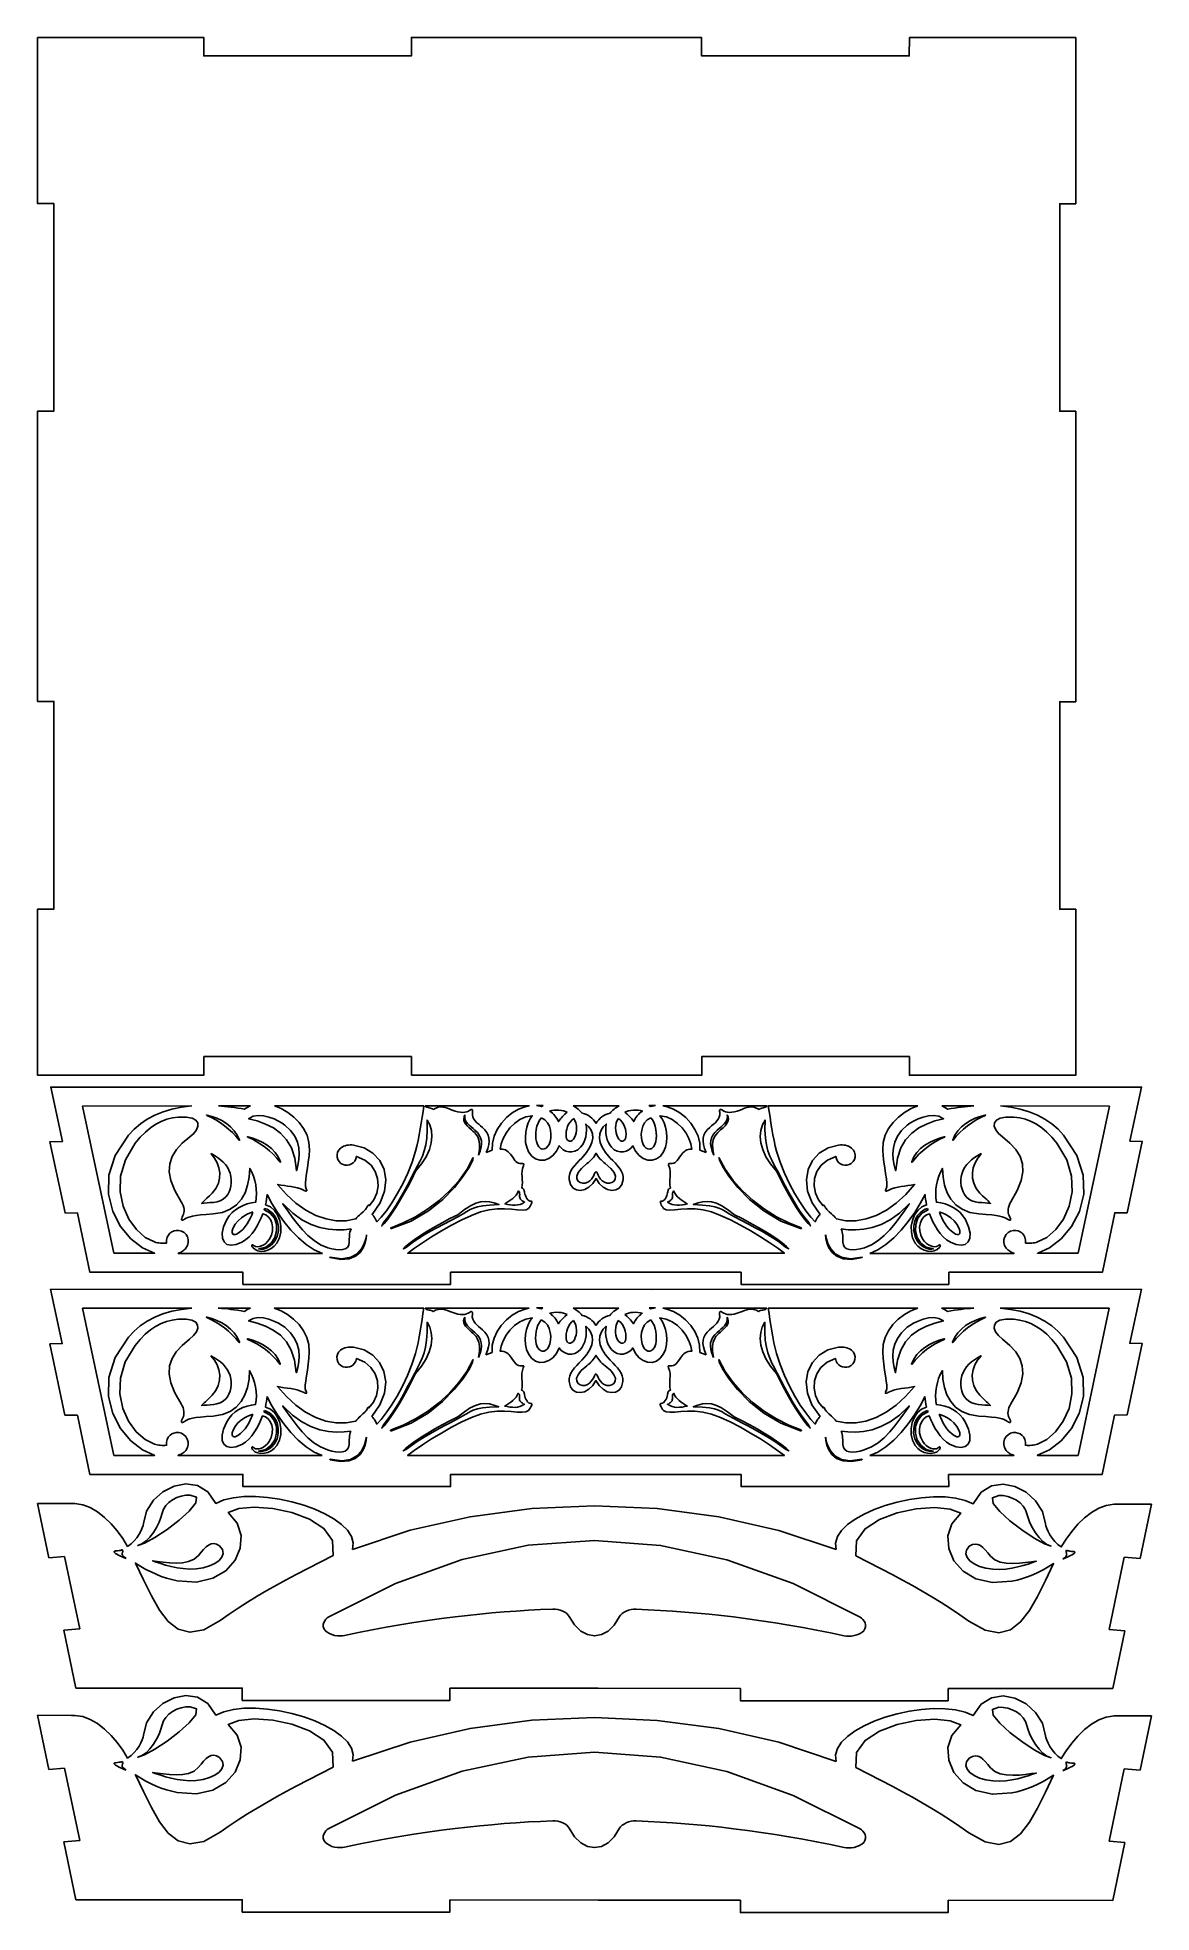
# Model space of a CAD drawing. Extents: x -181 to 87, y -262 to 189.
import ezdxf

# ---------------------------------------------------------------- set-up
doc = ezdxf.new("R2010")
doc.units = 0
doc.layers.add('CAMADA_1', color=7, linetype='CONTINUOUS')

msp = doc.modelspace()

# ---------------------------------------------------------------- linework, layer by layer
at = {"layer": 'CAMADA_1', "color": 250}
for points in [[(-181.2732, 29.49), (-181.2742, 99.4502), (-177.3157, 99.4504), (-177.3157, 149.4504), (-181.2742, 149.4505), (-181.276, 189.4469), (-141.2593, 189.4599), (-141.2566, 185.0163), (-91.2566, 185.0163), (-91.2542, 189.4599), (-21.3698, 189.4469), (-21.371, 185.0164), (28.6552, 185.0164), (28.6557, 189.4469), (68.7238, 189.4469), (68.723, 149.398), (64.8656, 149.3933), (64.8656, 99.3933), (68.7223, 99.3933), (68.7229, 99.401), (68.7235, 29.4329), (64.8665, 29.4325), (64.8665, -20.5673), (68.7235, -20.5663), (68.7238, -60.5529), (28.6932, -60.5512), (28.6882, -56.07), (-21.338, -56.07), (-21.3375, -60.5492), (-91.2147, -60.5398), (-91.2236, -56.07), (-141.2236, -56.07), (-141.2269, -60.5398), (-181.276, -60.5529), (-181.2735, -20.5093), (-177.3148, -20.5102), (-177.3148, 29.4896), (-181.2732, 29.49)], [(38.1518, -108.0105), (75.1297, -108.0149), (78.1212, -93.7097), (81.12, -93.6839), (84.7572, -76.5133), (81.7584, -76.4391), (84.565, -63.4233), (-33.4455, -63.444), (-178.1074, -63.4188), (-175.2771, -76.5029), (-178.276, -76.5771), (-174.6388, -93.7477), (-171.6399, -93.7735), (-168.6541, -108.0151), (-131.7997, -108.0114), (-131.8025, -110.9678), (-81.8025, -110.9678), (-81.8015, -108.0094), (-33.4453, -108.0037), (-11.8415, -108.0081), (-11.8417, -110.9669), (38.1581, -110.9669), (38.1518, -108.0105)], [(38.1247, -156.721), (75.1026, -156.7254), (78.0941, -142.4202), (81.0929, -142.3944), (84.7301, -125.2238), (81.7313, -125.1496), (84.5379, -112.1338), (-33.4726, -112.1545), (-178.1345, -112.1293), (-175.3042, -125.2134), (-178.3031, -125.2876), (-174.6659, -142.4582), (-171.667, -142.484), (-168.6812, -156.7256), (-131.8268, -156.7219), (-131.8296, -159.6783), (-81.8296, -159.6783), (-81.8286, -156.7199), (-33.4724, -156.7142), (-11.8686, -156.7186), (-11.8688, -159.6774), (38.131, -159.6774), (38.1247, -156.721)]]:
    msp.add_lwpolyline(points, close=True, dxfattribs=at)
for points in [[(-162.8827, -103.4516), (-170.4105, -67.9785), (-144.1266, -67.959)], [(-144.1266, -67.959), (-146.602, -68.2505), (-148.9097, -68.7156), (-151.0515, -69.3509), (-153.0297, -70.153), (-154.846, -71.1183), (-156.5025, -72.2434), (-158.0012, -73.5249), (-159.3441, -74.9594), (-162.5497, -79.879), (-164.0706, -84.6742), (-164.1802, -89.2122), (-163.1516, -93.3602), (-161.2582, -96.9854), (-158.773, -99.9552), (-155.9695, -102.1365), (-153.1208, -103.3968), (-153.0729, -103.4146), (-153.0505, -103.4338), (-153.0671, -103.4492), (-153.1364, -103.4554), (-162.8827, -103.4516)], [(-147.3853, -103.4177), (-147.1298, -103.3346), (-146.876, -103.2314), (-146.6267, -103.1088), (-146.3846, -102.9673), (-146.1524, -102.8073), (-145.933, -102.6295), (-145.7289, -102.4344), (-145.543, -102.2225), (-145.1435, -101.5515), (-144.9639, -100.8534), (-144.9818, -100.1611), (-145.1753, -99.5074), (-145.522, -98.9254), (-145.9998, -98.448), (-146.5866, -98.108), (-147.2601, -97.9386), (-147.8274, -97.9386), (-148.3851, -98.0534), (-148.9091, -98.2805), (-149.3755, -98.6175), (-149.7605, -99.062), (-150.04, -99.6115), (-150.1902, -100.2636), (-150.1871, -101.0157), (-150.5693, -101.0407), (-150.9466, -101.0477), (-151.319, -101.0372), (-151.6863, -101.0095), (-152.0485, -100.9649), (-152.4054, -100.9037), (-152.757, -100.8262), (-153.1031, -100.7329), (-155.3347, -99.6416), (-157.4645, -97.7603), (-159.3073, -95.2152), (-160.6779, -92.1328), (-161.391, -88.6391), (-161.2614, -84.8605), (-160.1038, -80.9231), (-157.733, -76.9534), (-156.5328, -75.51), (-155.3137, -74.2684), (-154.0714, -73.2212), (-152.802, -72.3609), (-151.5013, -71.68), (-150.1654, -71.1712), (-148.79, -70.827), (-147.3712, -70.6399), (-145.4478, -70.6244), (-144.0556, -70.8837), (-143.1545, -71.3681), (-142.7049, -72.028), (-142.6667, -72.8136), (-143.0002, -73.6752), (-143.6655, -74.5631), (-144.6227, -75.4277), (-146.4117, -76.9377), (-147.8336, -78.4875), (-148.8529, -80.1199), (-149.4341, -81.878), (-149.5416, -83.8049), (-149.14, -85.9434), (-148.1937, -88.3367), (-146.6674, -91.0276), (-146.4054, -91.4775), (-146.2085, -91.9381), (-146.0739, -92.3994), (-145.9992, -92.8513), (-145.9815, -93.2839), (-146.0184, -93.6872), (-146.107, -94.0512), (-146.2449, -94.3659), (-146.4387, -94.7404), (-146.5582, -95.041), (-146.6061, -95.2672), (-146.585, -95.4185), (-146.4978, -95.4945), (-146.3469, -95.4946), (-146.1352, -95.4185), (-145.8652, -95.2655), (-145.4647, -95.0232), (-145.0441, -94.8171), (-144.5471, -94.6405), (-143.9175, -94.4866), (-143.0991, -94.3485), (-142.0358, -94.2196), (-140.6712, -94.093), (-138.9491, -93.962), (-136.7398, -93.5957), (-134.8904, -92.8622), (-133.38, -91.8016), (-132.188, -90.4543), (-131.2933, -88.8605), (-130.6753, -87.0605), (-130.3132, -85.0945), (-130.186, -83.0028), (-129.6916, -83.9109), (-129.2867, -84.8818), (-128.971, -85.9001), (-128.7443, -86.9502), (-128.6063, -88.0165), (-128.5567, -89.0836), (-128.5954, -90.1358), (-128.7219, -91.1577), (-129.7619, -91.3104), (-130.7905, -91.5662), (-131.7893, -91.9261), (-132.7401, -92.3914), (-133.6246, -92.9632), (-134.4245, -93.6429), (-135.1215, -94.4316), (-135.6973, -95.3305), (-136.4744, -97.0969), (-136.8169, -98.6004), (-136.7667, -99.8181), (-136.3655, -100.7269), (-135.6553, -101.3037), (-134.6778, -101.5255), (-133.4749, -101.3692), (-132.0884, -100.8117), (-131.1641, -100.2274), (-130.3429, -99.5146), (-129.615, -98.6983), (-128.9707, -97.8031), (-128.4003, -96.8538), (-127.8943, -95.875), (-127.4429, -94.8917), (-127.0365, -93.9284), (-126.3192, -94.168), (-125.6997, -94.6393), (-125.2036, -95.3031), (-124.8569, -96.1198), (-124.6851, -97.0503), (-124.7141, -98.0551), (-124.9697, -99.0948), (-125.4777, -100.1301), (-125.8623, -100.6376), (-126.3176, -101.0722), (-126.8189, -101.4246), (-127.3409, -101.6854), (-127.8587, -101.8454), (-128.3473, -101.8951), (-128.7817, -101.8253), (-129.1368, -101.6267), (-129.3307, -101.4833), (-129.4833, -101.4171), (-129.5934, -101.4175), (-129.6599, -101.4737), (-129.6816, -101.5751), (-129.6572, -101.7112), (-129.5855, -101.8712), (-129.4654, -102.0446), (-128.8995, -102.5481), (-128.2108, -102.8622), (-127.4372, -102.9914), (-126.6172, -102.9404), (-125.7888, -102.7137), (-124.9902, -102.316), (-124.2596, -101.7518), (-123.6353, -101.0259), (-122.9983, -99.7714), (-122.683, -98.3833), (-122.6679, -96.9425), (-122.9314, -95.5302), (-123.4523, -94.2274), (-124.209, -93.1152), (-125.1801, -92.2747), (-126.3441, -91.787), (-126.2411, -91.1072), (-126.129, -90.4565), (-126.0354, -89.857), (-125.9876, -89.3306), (-124.8471, -91.473), (-123.4915, -93.6664), (-121.9539, -95.8318), (-120.2671, -97.8903), (-118.464, -99.7626), (-116.5778, -101.3698), (-114.6413, -102.6329), (-112.6874, -103.4727)], [(-140.4924, -70.2533), (-140.5775, -70.2052), (-140.6003, -70.1648), (-140.5627, -70.1435), (-140.4666, -70.1531), (-139.2738, -70.484), (-138.0737, -70.9314), (-136.9005, -71.4974), (-135.7884, -72.1844), (-134.7716, -72.9944), (-133.8845, -73.9297), (-133.1613, -74.9923), (-132.6362, -76.1846), (-132.6285, -76.2421), (-132.6456, -76.273), (-132.6792, -76.2723), (-132.721, -76.2352), (-133.4995, -75.2789), (-134.3493, -74.3712), (-135.2624, -73.5178), (-136.2306, -72.7239), (-137.2458, -71.9951), (-138.2999, -71.3368), (-139.3848, -70.7544), (-140.4924, -70.2533)], [(-129.9871, -67.9494), (-130.3663, -68.1166), (-130.7284, -68.3014), (-131.0786, -68.5089), (-131.4221, -68.7444), (-132.2501, -68.6044), (-133.0667, -68.4763), (-133.8721, -68.36), (-134.6662, -68.2556), (-135.449, -68.1629), (-136.2204, -68.0819), (-136.9805, -68.0125), (-137.7293, -67.9548)], [(-137.7293, -67.9548), (-129.9871, -67.9494)], [(-121.6976, -72.5753), (-120.3236, -73.8822), (-119.3434, -75.2521), (-118.706, -76.6616), (-118.3602, -78.0876), (-118.2549, -79.5068), (-118.3391, -80.8958), (-118.5616, -82.2315), (-118.8714, -83.4905), (-118.8882, -83.5238), (-118.9083, -83.5305), (-118.9258, -83.5126), (-118.9349, -83.4721), (-119.3395, -80.5248), (-120.1524, -78.0858), (-121.317, -76.1), (-122.7767, -74.5121), (-124.4752, -73.2666), (-126.3559, -72.3085), (-128.3623, -71.5823), (-130.4378, -71.0328), (-129.3409, -70.452), (-128.1152, -70.2409), (-126.8256, -70.325), (-125.5373, -70.6302), (-124.3153, -71.0821), (-123.2246, -71.6065), (-122.3304, -72.129), (-121.6976, -72.5753)], [(-88.2126, -67.9479), (-88.4374, -69.293), (-88.6593, -70.6786), (-88.8839, -72.0874), (-89.1166, -73.5023), (-89.3628, -74.9061), (-89.628, -76.2816), (-89.9178, -77.6115), (-90.2375, -78.8788), (-91.0865, -81.5375), (-92.143, -84.18), (-93.3484, -86.7382), (-94.6442, -89.1439), (-95.9718, -91.3289), (-97.2728, -93.225), (-98.4886, -94.7641), (-99.5606, -95.878), (-99.7885, -95.3841), (-100.0325, -94.9386), (-100.1727, -94.7257), (-100.3314, -94.5149), (-100.5136, -94.3029), (-100.7241, -94.0864), (-98.7838, -91.2635), (-97.702, -88.4535), (-97.4061, -85.755), (-97.8234, -83.2665), (-98.8813, -81.0866), (-100.5072, -79.3137), (-102.6284, -78.0463), (-105.1724, -77.3831), (-105.5996, -77.3582), (-106.0187, -77.357), (-106.4283, -77.3839), (-106.8274, -77.4438), (-107.2148, -77.541), (-107.5893, -77.6803), (-107.9498, -77.8663), (-108.295, -78.1035), (-108.7481, -78.5748), (-109.0335, -79.12), (-109.1593, -79.7058), (-109.1336, -80.2987), (-108.9645, -80.8654), (-108.6601, -81.3723), (-108.2285, -81.786), (-107.6777, -82.0732), (-107.1617, -82.1969), (-106.6408, -82.2138), (-106.1337, -82.1249), (-105.6596, -81.9311), (-105.2373, -81.6336), (-104.8857, -81.2333), (-104.6239, -80.7314), (-104.4707, -80.1287), (-102.462, -80.9948), (-100.9571, -82.2396), (-99.937, -83.7619), (-99.3826, -85.4605), (-99.2748, -87.2342), (-99.5944, -88.9818), (-100.3225, -90.6021), (-101.4398, -91.994), (-101.4792, -91.9187), (-101.5211, -91.8708), (-101.565, -91.8492), (-101.6108, -91.8528), (-101.658, -91.8804), (-101.7062, -91.931), (-101.7551, -92.0035), (-101.8043, -92.0967), (-101.9084, -92.2979), (-102.0326, -92.504), (-102.1668, -92.6977), (-102.3104, -92.8818), (-102.4629, -93.0591), (-102.874, -93.4525), (-103.4496, -93.9599), (-103.7625, -94.2444), (-104.0727, -94.5431), (-104.3655, -94.8512), (-104.6263, -95.1638), (-106.9465, -95.6297), (-109.3467, -95.6339), (-111.7922, -95.1921), (-114.2481, -94.3202), (-116.6797, -93.0341), (-119.0523, -91.3498), (-121.3311, -89.283), (-123.4814, -86.8497), (-122.6465, -87.0295), (-121.8356, -87.1572), (-121.0415, -87.2592), (-120.2572, -87.3621), (-119.4755, -87.4925), (-118.6893, -87.677), (-117.8916, -87.942), (-117.0753, -88.3142), (-116.8586, -88.4158), (-116.6858, -88.4712), (-116.5579, -88.4818), (-116.4759, -88.4487), (-116.4406, -88.3733), (-116.4531, -88.2567), (-116.5145, -88.1004), (-116.6255, -87.9054), (-116.7794, -87.3675), (-116.7826, -86.548), (-116.674, -85.4973), (-116.4925, -84.2662), (-116.277, -82.9052), (-116.0665, -81.4649), (-115.9, -79.9958), (-115.8162, -78.5487), (-115.9072, -76.753), (-116.3839, -75.034), (-117.1907, -73.4204), (-118.2724, -71.9414), (-119.5737, -70.6258), (-121.0393, -69.5025), (-122.6137, -68.6005), (-124.2416, -67.9487)], [(-124.2416, -67.9487), (-88.2126, -67.9479)], [(-97.9758, -96.0586), (-96.8682, -94.6734), (-95.8584, -93.2695), (-94.9209, -91.8317), (-94.0303, -90.3452), (-93.1613, -88.7949), (-92.2883, -87.1658), (-91.3861, -85.443), (-90.4292, -83.6115), (-89.7642, -82.366), (-89.1537, -81.1958), (-88.6124, -80.0224), (-88.1548, -78.7672), (-87.7956, -77.3517), (-87.5492, -75.6972), (-87.4304, -73.7253), (-87.4536, -71.3573), (-86.8187, -72.5379), (-86.4303, -73.8591), (-86.3054, -75.3023), (-86.4607, -76.8492), (-86.9132, -78.4812), (-87.6796, -80.1802), (-88.7769, -81.9275), (-90.2218, -83.7048)], [(-33.4197, -103.4464), (-92.1302, -103.4674), (-90.5199, -102.2622), (-88.572, -100.9126), (-86.3717, -99.4847), (-84.0043, -98.0447), (-81.5551, -96.6589), (-79.1094, -95.3936), (-76.7523, -94.3149), (-74.5693, -93.489), (-72.5383, -92.9859), (-70.6044, -92.7725), (-68.8032, -92.7607), (-67.1704, -92.8623), (-65.7418, -92.9892), (-64.553, -93.0532), (-63.6397, -92.9662), (-63.0376, -92.6401), (-62.8254, -92.3794), (-62.6286, -92.0848), (-62.4597, -91.7792), (-62.331, -91.4859), (-62.2548, -91.2281), (-62.2437, -91.0288), (-62.3099, -90.9112), (-62.4658, -90.8984), (-62.7348, -90.8922), (-62.9918, -90.7642), (-63.2316, -90.5396), (-63.449, -90.2439), (-63.639, -89.9024), (-63.7963, -89.5403), (-63.9158, -89.183), (-63.9923, -88.8558), (-64.0225, -88.6764), (-64.0551, -88.4987), (-64.0969, -88.327), (-64.1551, -88.1657), (-64.2365, -88.0191), (-64.3482, -87.8915), (-64.4972, -87.7874), (-64.6904, -87.711), (-64.5665, -87.0499), (-64.5327, -86.378), (-64.5544, -85.6993), (-64.5966, -85.0181), (-64.6246, -84.3383), (-64.6036, -83.6642), (-64.4987, -82.9996), (-64.2751, -82.3489), (-64.2138, -82.2053), (-64.1764, -82.0888), (-64.1654, -81.9975), (-64.1836, -81.9294), (-64.2334, -81.8827), (-64.3176, -81.8555), (-64.4386, -81.8457), (-64.5992, -81.8516), (-65.0732, -81.8473), (-65.4629, -81.7627), (-65.7887, -81.6032), (-66.0709, -81.374), (-66.3299, -81.0806), (-66.586, -80.728), (-66.8598, -80.3218), (-67.1715, -79.8671), (-67.4104, -79.5476), (-67.6678, -79.248), (-67.9481, -78.9769), (-68.2554, -78.7426), (-68.5939, -78.5537), (-68.9681, -78.4187), (-69.382, -78.346), (-69.8399, -78.344), (-69.619, -77.1079), (-69.1427, -75.8039), (-68.4327, -74.4989), (-67.5108, -73.2598), (-66.3985, -72.1537), (-65.1175, -71.2473), (-63.6895, -70.6077), (-62.1362, -70.3017), (-62.6812, -71.0609), (-63.1384, -72.0093), (-63.4899, -73.0988), (-63.7181, -74.2816), (-63.805, -75.5096), (-63.733, -76.735), (-63.4841, -77.9098), (-63.0406, -78.9861), (-62.2667, -80.039), (-61.3313, -80.7154), (-60.2934, -81.0278), (-59.212, -80.9884), (-58.1462, -80.6098), (-57.1551, -79.9041), (-56.2978, -78.884), (-55.6333, -77.5616), (-55.217, -78.0812), (-54.6799, -78.5119), (-54.0502, -78.83), (-53.3558, -79.0119), (-52.6247, -79.0336), (-51.885, -78.8717), (-51.1645, -78.5022), (-50.4914, -77.9016), (-50.0797, -77.3583), (-49.7399, -76.7488), (-49.4721, -76.084), (-49.2764, -75.3748), (-49.1527, -74.6324), (-49.1013, -73.8677), (-49.122, -73.0916), (-49.215, -72.3152), (-48.5122, -73.0072), (-47.9878, -73.802), (-47.6706, -74.6957), (-47.5895, -75.6839), (-47.7733, -76.7626), (-48.2506, -77.9275), (-49.0504, -79.1747), (-50.2015, -80.4999), (-50.8184, -81.1272), (-51.4098, -81.7439), (-51.9547, -82.3579), (-52.4326, -82.9772), (-52.8226, -83.6095), (-53.1041, -84.2629), (-53.2562, -84.9452), (-53.2582, -85.6643), (-52.9353, -86.8901), (-52.3233, -87.7336), (-51.4971, -88.2064), (-50.5315, -88.3202), (-49.5011, -88.0868), (-48.4808, -87.5179), (-47.5455, -86.6253), (-46.7698, -85.4205), (-45.9934, -86.6254), (-45.0581, -87.5178), (-44.0387, -88.0862), (-43.0095, -88.3191), (-42.0452, -88.2048), (-41.2203, -87.732), (-40.6094, -86.889), (-40.287, -85.6643), (-40.289, -84.9452), (-40.4411, -84.2629), (-40.7226, -83.6095), (-41.1126, -82.9772), (-41.5905, -82.3579), (-42.1354, -81.7439), (-42.7268, -81.1272), (-43.3437, -80.4999), (-44.4948, -79.1747), (-45.2946, -77.9275), (-45.7719, -76.7626), (-45.9557, -75.6839), (-45.8746, -74.6957), (-45.5574, -73.802), (-45.033, -73.0072), (-44.3302, -72.3152), (-44.4232, -73.0916), (-44.4439, -73.8677), (-44.3925, -74.6324), (-44.2688, -75.3748), (-44.0731, -76.084), (-43.8053, -76.7488), (-43.4655, -77.3583), (-43.0538, -77.9016), (-42.3807, -78.5022), (-41.6602, -78.8717), (-40.9205, -79.0336), (-40.1894, -79.0119), (-39.495, -78.83), (-38.8653, -78.5119), (-38.3282, -78.0812), (-37.9119, -77.5616), (-37.2474, -78.884), (-36.3901, -79.9041), (-35.399, -80.6098), (-34.3332, -80.9884), (-33.2518, -81.0278), (-32.2139, -80.7154), (-31.2785, -80.039), (-30.5046, -78.9861), (-30.0611, -77.9098), (-29.8122, -76.735), (-29.7402, -75.5096), (-29.8271, -74.2816), (-30.0553, -73.0988), (-30.4069, -72.0093), (-30.8641, -71.0609), (-31.4091, -70.3017), (-29.8557, -70.6077), (-28.4277, -71.2473), (-27.1467, -72.1537), (-26.0344, -73.2598), (-25.1125, -74.4989), (-24.4025, -75.8039), (-23.9262, -77.1079), (-23.7053, -78.344), (-24.1632, -78.346), (-24.5771, -78.4187), (-24.9513, -78.5537), (-25.2899, -78.7426), (-25.5971, -78.9769), (-25.8774, -79.248), (-26.1348, -79.5476), (-26.3737, -79.8671), (-26.6854, -80.3218), (-26.9592, -80.728), (-27.2153, -81.0806), (-27.4743, -81.374), (-27.7565, -81.6032), (-28.0823, -81.7627), (-28.472, -81.8473), (-28.946, -81.8516), (-29.1066, -81.8457), (-29.2276, -81.8555), (-29.3118, -81.8827), (-29.3616, -81.9294), (-29.3798, -81.9975), (-29.3688, -82.0888), (-29.3314, -82.2053), (-29.2701, -82.3489), (-29.0465, -82.9996), (-28.9417, -83.6642), (-28.9206, -84.3383), (-28.9486, -85.0181), (-28.9908, -85.6993), (-29.0125, -86.378), (-28.9787, -87.0499), (-28.8548, -87.711), (-29.048, -87.7874), (-29.197, -87.8915), (-29.3087, -88.0191), (-29.3901, -88.1657), (-29.4483, -88.327), (-29.4901, -88.4987), (-29.5227, -88.6764), (-29.5529, -88.8558), (-29.6294, -89.183), (-29.7489, -89.5403), (-29.9062, -89.9024), (-30.0962, -90.2439), (-30.3136, -90.5396), (-30.5534, -90.7642), (-30.8104, -90.8922), (-31.0794, -90.8984), (-31.2353, -90.9112), (-31.3015, -91.0288), (-31.2904, -91.2281), (-31.2143, -91.4859), (-31.0855, -91.7792), (-30.9166, -92.0848), (-30.7198, -92.3794), (-30.5076, -92.6401), (-29.9055, -92.9662), (-28.9922, -93.0532), (-27.8034, -92.9892), (-26.3748, -92.8623), (-24.742, -92.7607), (-22.9408, -92.7725), (-21.0069, -92.9859), (-18.9759, -93.489), (-16.7929, -94.3149), (-14.4358, -95.3936), (-11.9901, -96.6589), (-9.5409, -98.0447), (-7.1735, -99.4847), (-4.9732, -100.9126), (-3.0253, -102.2622), (-1.415, -103.4674), (-33.4197, -103.4464)], [(-87.9392, -67.9482), (-62.8325, -67.948)], [(-73.274, -79.1935), (-72.8739, -78.194), (-72.6252, -77.2864), (-72.5247, -76.46), (-72.5688, -75.7041), (-72.754, -75.0077), (-73.0772, -74.3602), (-73.5346, -73.7507), (-74.1231, -73.1685), (-74.5854, -72.7759), (-75.0483, -72.3864), (-75.4885, -71.9888), (-75.8829, -71.5717), (-76.2081, -71.1235), (-76.4409, -70.6331), (-76.5581, -70.0888), (-76.5363, -69.4794), (-76.5116, -69.2346), (-76.5201, -69.0439), (-76.5606, -68.9066), (-76.6317, -68.8222), (-76.7323, -68.7901), (-76.8612, -68.8097), (-77.017, -68.8804), (-77.1987, -69.0017), (-77.5324, -69.207), (-77.9266, -69.3626), (-78.3796, -69.4631), (-78.8893, -69.5032), (-79.4538, -69.4775), (-80.0712, -69.3808), (-80.7396, -69.2076), (-81.4571, -68.9526), (-82.002, -68.7331), (-82.5461, -68.5279), (-83.0932, -68.358), (-83.647, -68.2447), (-84.2111, -68.2091), (-84.7894, -68.2724), (-85.3854, -68.4559), (-86.003, -68.7806), (-86.1874, -68.6363), (-86.4195, -68.5397), (-86.6837, -68.4727), (-86.9643, -68.4172), (-87.2457, -68.355), (-87.5124, -68.2682), (-87.7488, -68.1386), (-87.9392, -67.9482)], [(-78.3563, -70.1136), (-78.5574, -70.6109), (-78.6388, -71.0597), (-78.6031, -71.478), (-78.453, -71.8839), (-78.191, -72.2951), (-77.8198, -72.7299), (-77.3421, -73.2061), (-76.7604, -73.7417), (-76.4386, -74.0143), (-76.0544, -74.3587), (-75.655, -74.8087), (-75.2881, -75.3981), (-75.0011, -76.1609), (-74.8414, -77.1308), (-74.8566, -78.3418), (-75.094, -79.8277)], [(-75.094, -79.8277), (-74.6939, -78.8282), (-74.4452, -77.9206), (-74.3447, -77.0942), (-74.3888, -76.3383), (-74.574, -75.6419), (-74.8972, -74.9944), (-75.3546, -74.3849), (-75.9431, -73.8027), (-76.4054, -73.4101), (-76.8683, -73.0206), (-77.3085, -72.623), (-77.7029, -72.2059), (-78.0281, -71.7577), (-78.2609, -71.2673), (-78.3781, -70.723), (-78.3563, -70.1136)], [(-62.8325, -67.948), (-63.8565, -68.1695), (-65.4405, -68.7697), (-66.9561, -69.6537), (-68.3526, -70.781), (-69.5791, -72.111), (-70.5848, -73.6031), (-71.3189, -75.2168), (-71.7305, -76.9115), (-71.769, -78.6466)], [(-59.9531, -70.7923), (-59.0952, -71.3076), (-58.4585, -72.0168), (-58.022, -72.8644), (-57.7648, -73.795), (-57.6658, -74.7529), (-57.7042, -75.6828), (-57.8589, -76.5292), (-58.1091, -77.2365), (-58.4361, -77.7626), (-58.8311, -78.1264), (-59.2678, -78.3213), (-59.7199, -78.3409), (-60.1609, -78.1787), (-60.5647, -77.8283), (-60.9047, -77.283), (-61.1547, -76.5365), (-61.2584, -75.9111), (-61.3017, -75.1971), (-61.2786, -74.4256), (-61.1829, -73.6276), (-61.0086, -72.8342), (-60.7495, -72.0765), (-60.3997, -71.3855), (-59.9531, -70.7923)], [(-59.544, -67.8895), (-59.5579, -67.8937), (-59.9321, -68.1129), (-61.1112, -67.8904)], [(-61.1112, -67.8904), (-59.544, -67.8895)], [(-53.7197, -69.4844), (-54.2674, -69.9784), (-54.8288, -70.5107), (-55.1012, -70.7935), (-55.3609, -71.0887), (-55.6026, -71.3972), (-55.8207, -71.7198), (-56, -71.3474), (-56.203, -70.9913), (-56.4299, -70.6517), (-56.6806, -70.3284), (-56.9551, -70.0216), (-57.2534, -69.7312), (-57.5755, -69.4571), (-57.9214, -69.1995), (-57.4328, -69.0617), (-56.8863, -68.982), (-56.3055, -68.9561), (-55.7143, -68.9797), (-55.1363, -69.0486), (-54.5954, -69.1585), (-54.1153, -69.3052), (-53.7197, -69.4844)], [(-52.1528, -70.9674), (-51.8577, -71.4892), (-51.6465, -72.0488), (-51.5165, -72.6348), (-51.4646, -73.2361), (-51.4879, -73.8414), (-51.5835, -74.4394), (-51.7484, -75.019), (-51.9798, -75.5688), (-52.2526, -75.9948), (-52.5582, -76.2725), (-52.8768, -76.4116), (-53.1884, -76.4219), (-53.4734, -76.3131), (-53.7119, -76.0951), (-53.8839, -75.7776), (-53.9698, -75.3703), (-53.9868, -74.7624), (-53.9393, -74.1473), (-53.8246, -73.5368), (-53.6402, -72.9428), (-53.3835, -72.377), (-53.0517, -71.8513), (-52.6424, -71.3775), (-52.1528, -70.9674)], [(-46.7729, -72.1712), (-47.0678, -71.7149), (-47.4011, -71.2937), (-47.7713, -70.9113), (-48.1768, -70.5716), (-48.6162, -70.2782), (-49.088, -70.035), (-49.5907, -69.8457), (-50.1229, -69.714), (-50.3482, -69.4442), (-50.5882, -69.1882), (-50.8422, -68.9461), (-51.1093, -68.718), (-51.3886, -68.5041), (-51.6792, -68.3043), (-51.9803, -68.1189), (-52.2909, -67.948)], [(-52.2909, -67.948), (-41.2543, -67.948)], [(-41.2543, -67.948), (-41.5649, -68.1189), (-41.866, -68.3043), (-42.1566, -68.5041), (-42.4359, -68.718), (-42.703, -68.9461), (-42.957, -69.1882), (-43.197, -69.4442), (-43.4223, -69.714), (-43.9546, -69.8457), (-44.4575, -70.0351), (-44.9294, -70.2783), (-45.3689, -70.5718), (-45.7745, -70.9115), (-46.1447, -71.2939), (-46.478, -71.715), (-46.7729, -72.1712)], [(-41.3924, -70.9674), (-41.6876, -71.4892), (-41.8987, -72.0488), (-42.0287, -72.6348), (-42.0806, -73.2361), (-42.0573, -73.8414), (-41.9617, -74.4394), (-41.7968, -75.019), (-41.5654, -75.5688), (-41.2926, -75.9948), (-40.987, -76.2725), (-40.6684, -76.4116), (-40.3568, -76.4219), (-40.0718, -76.3131), (-39.8333, -76.0951), (-39.6613, -75.7776), (-39.5754, -75.3703), (-39.5584, -74.7624), (-39.6059, -74.1473), (-39.7206, -73.5368), (-39.905, -72.9428), (-40.1617, -72.377), (-40.4935, -71.8513), (-40.9028, -71.3775), (-41.3924, -70.9674)], [(-39.8255, -69.4844), (-39.2778, -69.9784), (-38.7164, -70.5107), (-38.444, -70.7935), (-38.1843, -71.0887), (-37.9426, -71.3972), (-37.7245, -71.7198), (-37.5452, -71.3474), (-37.3422, -70.9913), (-37.1153, -70.6517), (-36.8646, -70.3284), (-36.5901, -70.0216), (-36.2918, -69.7312), (-35.9697, -69.4571), (-35.6238, -69.1995), (-36.1124, -69.0617), (-36.6589, -68.982), (-37.2397, -68.9561), (-37.8309, -68.9797), (-38.4089, -69.0486), (-38.9498, -69.1585), (-39.4299, -69.3052), (-39.8255, -69.4844)], [(-33.5921, -70.7923), (-34.45, -71.3076), (-35.0867, -72.0168), (-35.5232, -72.8644), (-35.7805, -73.795), (-35.8794, -74.7529), (-35.8411, -75.6828), (-35.6863, -76.5292), (-35.4361, -77.2365), (-35.1091, -77.7626), (-34.7141, -78.1264), (-34.2774, -78.3213), (-33.8253, -78.3409), (-33.3843, -78.1787), (-32.9805, -77.8283), (-32.6405, -77.283), (-32.3905, -76.5365), (-32.2868, -75.9111), (-32.2435, -75.1971), (-32.2666, -74.4256), (-32.3623, -73.6276), (-32.5366, -72.8342), (-32.7957, -72.0765), (-33.1455, -71.3855), (-33.5921, -70.7923)], [(-34.0012, -67.8895), (-33.9873, -67.8937), (-33.6131, -68.1129), (-32.434, -67.8904)], [(-32.434, -67.8904), (-34.0012, -67.8895)], [(-30.7127, -67.948), (-29.6887, -68.1695), (-28.1047, -68.7697), (-26.5891, -69.6537), (-25.1926, -70.781), (-23.9661, -72.111), (-22.9604, -73.6031), (-22.2264, -75.2168), (-21.8147, -76.9115), (-21.7762, -78.6466)], [(-5.606, -67.9482), (-30.7127, -67.948)], [(-20.2712, -79.1935), (-20.6713, -78.194), (-20.92, -77.2864), (-21.0205, -76.46), (-20.9765, -75.7041), (-20.7912, -75.0077), (-20.468, -74.3602), (-20.0106, -73.7507), (-19.4221, -73.1685), (-18.9598, -72.7759), (-18.4969, -72.3864), (-18.0567, -71.9888), (-17.6623, -71.5717), (-17.3371, -71.1235), (-17.1043, -70.6331), (-16.9871, -70.0888), (-17.0089, -69.4794), (-17.0336, -69.2346), (-17.0251, -69.0439), (-16.9846, -68.9066), (-16.9135, -68.8222), (-16.8129, -68.7901), (-16.684, -68.8097), (-16.5282, -68.8804), (-16.3465, -69.0017), (-16.0128, -69.207), (-15.6186, -69.3626), (-15.1656, -69.4631), (-14.6559, -69.5032), (-14.0914, -69.4775), (-13.474, -69.3808), (-12.8056, -69.2076), (-12.0881, -68.9526), (-11.5432, -68.7331), (-10.9991, -68.5279), (-10.452, -68.358), (-9.8983, -68.2447), (-9.3341, -68.2091), (-8.7559, -68.2724), (-8.1598, -68.4559), (-7.5422, -68.7806), (-7.3578, -68.6363), (-7.1257, -68.5397), (-6.8615, -68.4727), (-6.5809, -68.4172), (-6.2995, -68.355), (-6.0328, -68.2682), (-5.7964, -68.1386), (-5.606, -67.9482)], [(-18.4512, -79.8277), (-18.8513, -78.8282), (-19.1, -77.9206), (-19.2006, -77.0942), (-19.1565, -76.3383), (-18.9712, -75.6419), (-18.6481, -74.9944), (-18.1906, -74.3849), (-17.6021, -73.8027), (-17.1398, -73.4101), (-16.6769, -73.0206), (-16.2367, -72.623), (-15.8423, -72.2059), (-15.5171, -71.7577), (-15.2843, -71.2673), (-15.1671, -70.723), (-15.1889, -70.1136)], [(-15.1889, -70.1136), (-14.9878, -70.6109), (-14.9064, -71.0597), (-14.9421, -71.478), (-15.0923, -71.8839), (-15.3542, -72.2951), (-15.7254, -72.7299), (-16.2031, -73.2061), (-16.7848, -73.7417), (-17.1066, -74.0143), (-17.4908, -74.3587), (-17.8902, -74.8087), (-18.2571, -75.3981), (-18.5441, -76.1609), (-18.7038, -77.1308), (-18.6886, -78.3418), (-18.4512, -79.8277)], [(4.4304, -96.0586), (3.3228, -94.6734), (2.313, -93.2695), (1.3755, -91.8317), (0.485, -90.3452), (-0.384, -88.7949), (-1.2569, -87.1658), (-2.1591, -85.443), (-3.116, -83.6115), (-3.781, -82.366), (-4.3915, -81.1958), (-4.9328, -80.0224), (-5.3904, -78.7672), (-5.7496, -77.3517), (-5.996, -75.6972), (-6.1148, -73.7253), (-6.0916, -71.3573), (-6.7265, -72.5379), (-7.1149, -73.8591), (-7.2398, -75.3023), (-7.0845, -76.8492), (-6.632, -78.4812), (-5.8656, -80.1802), (-4.7683, -81.9275), (-3.3234, -83.7048)], [(-5.3326, -67.9479), (-5.1078, -69.293), (-4.8859, -70.6786), (-4.6613, -72.0874), (-4.4286, -73.5023), (-4.1824, -74.9061), (-3.9172, -76.2816), (-3.6274, -77.6115), (-3.3077, -78.8788), (-2.4587, -81.5375), (-1.4022, -84.18), (-0.1968, -86.7382), (1.0989, -89.1439), (2.4265, -91.3289), (3.7274, -93.225), (4.9432, -94.7641), (6.0152, -95.878), (6.2431, -95.3841), (6.4871, -94.9386), (6.6273, -94.7257), (6.786, -94.5149), (6.9682, -94.3029), (7.1787, -94.0864), (5.2384, -91.2635), (4.1566, -88.4535), (3.8607, -85.755), (4.278, -83.2665), (5.3359, -81.0866), (6.9618, -79.3137), (9.083, -78.0463), (11.627, -77.3831), (12.0542, -77.3582), (12.4733, -77.357), (12.8829, -77.3839), (13.282, -77.4438), (13.6694, -77.541), (14.0439, -77.6803), (14.4044, -77.8663), (14.7496, -78.1035), (15.2027, -78.5748), (15.4881, -79.12), (15.6139, -79.7058), (15.5882, -80.2987), (15.4191, -80.8654), (15.1147, -81.3723), (14.6831, -81.786), (14.1323, -82.0732), (13.6163, -82.1969), (13.0954, -82.2138), (12.5883, -82.1249), (12.1142, -81.9311), (11.6919, -81.6336), (11.3403, -81.2333), (11.0785, -80.7314), (10.9253, -80.1287), (8.9166, -80.9948), (7.4117, -82.2396), (6.3916, -83.7619), (5.8372, -85.4605), (5.7294, -87.2342), (6.049, -88.9818), (6.7771, -90.6021), (7.8944, -91.994), (7.9338, -91.9187), (7.9757, -91.8708), (8.0196, -91.8492), (8.0654, -91.8528), (8.1126, -91.8804), (8.1608, -91.931), (8.2097, -92.0035), (8.2589, -92.0967), (8.363, -92.2979), (8.4872, -92.504), (8.6214, -92.6977), (8.765, -92.8818), (8.9175, -93.0591), (9.3286, -93.4525), (9.9042, -93.9599), (10.2171, -94.2444), (10.5273, -94.5431), (10.8201, -94.8512), (11.0809, -95.1638), (13.4011, -95.6297), (15.8013, -95.6339), (18.2468, -95.1921), (20.7027, -94.3202), (23.1343, -93.0341), (25.5069, -91.3498), (27.7857, -89.283), (29.936, -86.8497), (29.1011, -87.0295), (28.2902, -87.1572), (27.4961, -87.2592), (26.7118, -87.3621), (25.9301, -87.4925), (25.1439, -87.677), (24.3462, -87.942), (23.5299, -88.3142), (23.3132, -88.4158), (23.1404, -88.4712), (23.0125, -88.4818), (22.9305, -88.4487), (22.8952, -88.3733), (22.9077, -88.2567), (22.9691, -88.1004), (23.0801, -87.9054), (23.234, -87.3675), (23.2372, -86.548), (23.1286, -85.4973), (22.9471, -84.2662), (22.7316, -82.9052), (22.5211, -81.4649), (22.3546, -79.9958), (22.2708, -78.5487), (22.3618, -76.753), (22.8384, -75.034), (23.6453, -73.4204), (24.727, -71.9414), (26.0283, -70.6258), (27.4938, -69.5025), (29.0682, -68.6005), (30.6962, -67.9487)], [(30.6962, -67.9487), (-5.3326, -67.9479)], [(53.8399, -103.4177), (53.5844, -103.3346), (53.3306, -103.2314), (53.0813, -103.1088), (52.8392, -102.9673), (52.607, -102.8073), (52.3876, -102.6295), (52.1835, -102.4344), (51.9976, -102.2225), (51.5981, -101.5515), (51.4185, -100.8534), (51.4364, -100.1611), (51.6299, -99.5074), (51.9766, -98.9254), (52.4544, -98.448), (53.0412, -98.108), (53.7147, -97.9386), (54.282, -97.9386), (54.8397, -98.0534), (55.3637, -98.2805), (55.8301, -98.6175), (56.2151, -99.062), (56.4946, -99.6115), (56.6448, -100.2636), (56.6417, -101.0157), (57.0239, -101.0407), (57.4012, -101.0477), (57.7736, -101.0372), (58.1409, -101.0095), (58.5031, -100.9649), (58.86, -100.9037), (59.2116, -100.8262), (59.5577, -100.7329), (61.7892, -99.6416), (63.919, -97.7603), (65.7618, -95.2152), (67.1324, -92.1328), (67.8456, -88.6391), (67.716, -84.8605), (66.5584, -80.9231), (64.1876, -76.9534), (62.9874, -75.51), (61.7683, -74.2684), (60.526, -73.2212), (59.2566, -72.3609), (57.9559, -71.68), (56.62, -71.1712), (55.2446, -70.827), (53.8258, -70.6399), (51.9024, -70.6244), (50.5102, -70.8837), (49.6091, -71.3681), (49.1594, -72.028), (49.1213, -72.8136), (49.4548, -73.6752), (50.1201, -74.5631), (51.0773, -75.4277), (52.8663, -76.9377), (54.2882, -78.4875), (55.3075, -80.1199), (55.8887, -81.878), (55.9962, -83.8049), (55.5946, -85.9434), (54.6483, -88.3367), (53.122, -91.0276), (52.86, -91.4775), (52.6631, -91.9381), (52.5285, -92.3994), (52.4538, -92.8513), (52.4361, -93.2839), (52.473, -93.6872), (52.5616, -94.0512), (52.6995, -94.3659), (52.8933, -94.7404), (53.0128, -95.041), (53.0607, -95.2672), (53.0396, -95.4185), (52.9524, -95.4945), (52.8015, -95.4946), (52.5898, -95.4185), (52.3198, -95.2655), (51.9193, -95.0232), (51.4987, -94.8171), (51.0017, -94.6405), (50.3721, -94.4866), (49.5537, -94.3485), (48.4904, -94.2196), (47.1258, -94.093), (45.4037, -93.962), (43.1944, -93.5957), (41.345, -92.8622), (39.8346, -91.8016), (38.6426, -90.4543), (37.7479, -88.8605), (37.1299, -87.0605), (36.7678, -85.0945), (36.6406, -83.0028), (36.1462, -83.9109), (35.7413, -84.8818), (35.4256, -85.9001), (35.1989, -86.9502), (35.0609, -88.0165), (35.0113, -89.0836), (35.05, -90.1358), (35.1765, -91.1577), (36.2165, -91.3104), (37.2451, -91.5662), (38.2439, -91.9261), (39.1947, -92.3914), (40.0792, -92.9632), (40.8791, -93.6429), (41.5761, -94.4316), (42.1519, -95.3305), (42.929, -97.0969), (43.2715, -98.6004), (43.2213, -99.8181), (42.8201, -100.7269), (42.1099, -101.3037), (41.1324, -101.5255), (39.9294, -101.3692), (38.5429, -100.8117), (37.6187, -100.2274), (36.7974, -99.5146), (36.0695, -98.6983), (35.4253, -97.8031), (34.8549, -96.8538), (34.3489, -95.875), (33.8975, -94.8917), (33.4911, -93.9284), (32.7738, -94.168), (32.1543, -94.6393), (31.6582, -95.3031), (31.3115, -96.1198), (31.1397, -97.0503), (31.1687, -98.0551), (31.4243, -99.0948), (31.9323, -100.1301), (32.3169, -100.6376), (32.7722, -101.0722), (33.2734, -101.4246), (33.7955, -101.6854), (34.3133, -101.8454), (34.8019, -101.8951), (35.2362, -101.8253), (35.5914, -101.6267), (35.7853, -101.4833), (35.9379, -101.4171), (36.048, -101.4175), (36.1145, -101.4737), (36.1362, -101.5751), (36.1118, -101.7112), (36.0401, -101.8712), (35.92, -102.0446), (35.3541, -102.5481), (34.6654, -102.8622), (33.8918, -102.9914), (33.0718, -102.9404), (32.2434, -102.7137), (31.4448, -102.316), (30.7142, -101.7518), (30.0899, -101.0259), (29.4529, -99.7714), (29.1376, -98.3833), (29.1225, -96.9425), (29.386, -95.5302), (29.9069, -94.2274), (30.6636, -93.1152), (31.6347, -92.2747), (32.7987, -91.787), (32.6957, -91.1072), (32.5836, -90.4565), (32.49, -89.857), (32.4422, -89.3306), (31.3017, -91.473), (29.9461, -93.6664), (28.4085, -95.8318), (26.7217, -97.8903), (24.9186, -99.7626), (23.0324, -101.3698), (21.0959, -102.6329), (19.142, -103.4727)], [(28.1522, -72.5753), (26.7782, -73.8822), (25.798, -75.2521), (25.1606, -76.6616), (24.8148, -78.0876), (24.7095, -79.5068), (24.7937, -80.8958), (25.0162, -82.2315), (25.326, -83.4905), (25.3428, -83.5238), (25.3629, -83.5305), (25.3804, -83.5126), (25.3895, -83.4721), (25.7941, -80.5248), (26.607, -78.0858), (27.7716, -76.1), (29.2313, -74.5121), (30.9298, -73.2666), (32.8105, -72.3085), (34.8169, -71.5823), (36.8924, -71.0328), (35.7955, -70.452), (34.5697, -70.2409), (33.2802, -70.325), (31.9919, -70.6302), (30.7698, -71.0821), (29.6792, -71.6065), (28.785, -72.129), (28.1522, -72.5753)], [(36.4417, -67.9494), (36.8209, -68.1166), (37.183, -68.3014), (37.5332, -68.5089), (37.8767, -68.7444), (38.7047, -68.6044), (39.5213, -68.4763), (40.3267, -68.36), (41.1208, -68.2556), (41.9036, -68.1629), (42.675, -68.0819), (43.4351, -68.0125), (44.1839, -67.9548)], [(44.1839, -67.9548), (36.4417, -67.9494)], [(46.947, -70.2533), (47.0321, -70.2052), (47.0549, -70.1648), (47.0173, -70.1435), (46.9212, -70.1531), (45.7284, -70.484), (44.5283, -70.9314), (43.3551, -71.4974), (42.243, -72.1844), (41.2262, -72.9944), (40.3391, -73.9297), (39.6159, -74.9923), (39.0908, -76.1846), (39.0831, -76.2421), (39.1002, -76.273), (39.1338, -76.2723), (39.1756, -76.2352), (39.9541, -75.2789), (40.8039, -74.3712), (41.717, -73.5178), (42.6852, -72.7239), (43.7004, -71.9951), (44.7545, -71.3368), (45.8394, -70.7544), (46.947, -70.2533)], [(69.3241, -103.4516), (59.591, -103.4554), (59.5217, -103.4492), (59.505, -103.4338), (59.5275, -103.4146), (59.5754, -103.3968), (62.4241, -102.1365), (65.2276, -99.9552), (67.7128, -96.9854), (69.6062, -93.3602), (70.6348, -89.2122), (70.5252, -84.6742), (69.0043, -79.879), (65.7987, -74.9594), (64.4558, -73.5249), (62.9571, -72.2434), (61.3006, -71.1183), (59.4843, -70.153), (57.5061, -69.3509), (55.3643, -68.7156), (53.0566, -68.2505), (50.5812, -67.959)], [(50.5812, -67.959), (76.8361, -67.9784)], [(76.8361, -67.9784), (69.3241, -103.4516)], [(-130.6444, -75.4865), (-130.7295, -75.4384), (-130.7523, -75.3979), (-130.7147, -75.3767), (-130.6186, -75.3863), (-129.4258, -75.7172), (-128.2257, -76.1646), (-127.0525, -76.7306), (-125.9404, -77.4176), (-124.9236, -78.2276), (-124.0365, -79.1629), (-123.3133, -80.2255), (-122.7882, -81.4178), (-122.7805, -81.4753), (-122.7976, -81.5062), (-122.8312, -81.5055), (-122.873, -81.4684), (-123.6515, -80.512), (-124.5013, -79.6044), (-125.4144, -78.751), (-126.3826, -77.9571), (-127.3978, -77.2283), (-128.4519, -76.57), (-129.5368, -75.9875), (-130.6444, -75.4865)], [(37.099, -75.4865), (37.1841, -75.4384), (37.2069, -75.3979), (37.1693, -75.3767), (37.0732, -75.3863), (35.8804, -75.7172), (34.6803, -76.1646), (33.5071, -76.7306), (32.395, -77.4176), (31.3782, -78.2276), (30.4911, -79.1629), (29.7679, -80.2255), (29.2428, -81.4178), (29.2351, -81.4753), (29.2522, -81.5062), (29.2858, -81.5055), (29.3276, -81.4684), (30.1061, -80.512), (30.9559, -79.6044), (31.869, -78.751), (32.8372, -77.9571), (33.8524, -77.2283), (34.9065, -76.57), (35.9914, -75.9875), (37.099, -75.4865)], [(-139.4763, -79.4496), (-138.6607, -79.9113), (-137.9014, -80.402), (-137.2048, -80.9257), (-136.5778, -81.4864), (-136.0269, -82.0879), (-135.5588, -82.7342), (-135.1801, -83.4292), (-134.8976, -84.1768), (-134.7146, -84.9548), (-134.625, -85.7404), (-134.626, -86.5199), (-134.715, -87.2795), (-134.8891, -88.0056), (-135.1456, -88.6845), (-135.4818, -89.3026), (-135.8948, -89.8462), (-136.5429, -90.4108), (-137.2727, -90.7977), (-138.0553, -91.0437), (-138.8617, -91.1857), (-139.6632, -91.2605), (-140.4308, -91.305), (-141.1358, -91.356), (-141.7492, -91.4503), (-141.4599, -91.1247), (-141.1514, -90.8097), (-140.8289, -90.5021), (-140.4982, -90.199), (-139.8336, -89.5935), (-139.2016, -88.9688), (-138.3161, -87.8145), (-137.7302, -86.5961), (-137.4258, -85.341), (-137.3849, -84.0769), (-137.5894, -82.8311), (-138.0214, -81.6313), (-138.6627, -80.5048), (-139.4954, -79.4792), (-139.4763, -79.4496)], [(-76.3548, -80.3765), (-76.4699, -81.0079), (-77.2674, -82.5954), (-78.7412, -84.8767), (-80.8847, -87.5895), (-83.6916, -90.4714), (-87.1556, -93.2602), (-91.2704, -95.6934), (-96.0295, -97.5089), (-96.1081, -97.5144), (-96.1695, -97.5049), (-96.2127, -97.4833), (-96.2365, -97.4522), (-96.2399, -97.4143), (-96.2219, -97.3723), (-96.1813, -97.329), (-96.1171, -97.287), (-93.1905, -96.1367), (-90.2459, -94.6434), (-87.3575, -92.841), (-84.5995, -90.7634), (-82.046, -88.4443), (-79.7713, -85.9176), (-77.8495, -83.217), (-76.3548, -80.3765)], [(-71.769, -78.6466), (-73.274, -79.1935)], [(-46.7633, -83.7536), (-46.9368, -83.9503), (-47.1192, -84.2734), (-47.3284, -84.6821), (-47.582, -85.1354), (-47.8978, -85.5923), (-48.2935, -86.0119), (-48.7868, -86.3532), (-49.3955, -86.5753), (-49.9935, -86.6023), (-50.5874, -86.4362), (-51.0862, -86.0852), (-51.3989, -85.5574), (-51.4344, -84.861), (-51.1017, -84.0041), (-50.3099, -82.9948), (-48.9679, -81.8412), (-48.6158, -81.5653), (-48.2863, -81.2776), (-47.9792, -80.9791), (-47.6943, -80.6705), (-47.4313, -80.3527), (-47.1901, -80.0266), (-46.9706, -79.6929), (-46.7725, -79.3525), (-46.5744, -79.693), (-46.3548, -80.0267), (-46.1137, -80.3528), (-45.8508, -80.6706), (-45.5659, -80.9792), (-45.2588, -81.2777), (-44.9293, -81.5653), (-44.5773, -81.8412), (-43.2353, -82.9948), (-42.4435, -84.0041), (-42.1108, -84.861), (-42.1463, -85.5574), (-42.459, -86.0852), (-42.9578, -86.4362), (-43.5517, -86.6023), (-44.1497, -86.5753), (-44.7704, -86.3491), (-45.273, -86.0023), (-45.6746, -85.5771), (-45.9922, -85.1157), (-46.2428, -84.6604), (-46.4435, -84.2535), (-46.6113, -83.9371), (-46.7633, -83.7536)], [(-21.7762, -78.6466), (-20.2712, -79.1935)], [(-17.1904, -80.3765), (-17.0753, -81.0079), (-16.2778, -82.5954), (-14.8041, -84.8767), (-12.6606, -87.5895), (-9.8536, -90.4714), (-6.3897, -93.2602), (-2.275, -95.6934), (2.4841, -97.5089), (2.5627, -97.5144), (2.6241, -97.5049), (2.6673, -97.4833), (2.6911, -97.4522), (2.6945, -97.4143), (2.6765, -97.3723), (2.6359, -97.329), (2.5717, -97.287), (-0.3548, -96.1367), (-3.2994, -94.6434), (-6.1877, -92.841), (-8.9457, -90.7634), (-11.4992, -88.4443), (-13.7739, -85.9176), (-15.6957, -83.217), (-17.1904, -80.3765)], [(45.9309, -79.4496), (45.1153, -79.9113), (44.356, -80.402), (43.6594, -80.9257), (43.0324, -81.4864), (42.4815, -82.0879), (42.0134, -82.7342), (41.6347, -83.4292), (41.3521, -84.1768), (41.1691, -84.9548), (41.0795, -85.7404), (41.0806, -86.5199), (41.1696, -87.2795), (41.3437, -88.0056), (41.6002, -88.6845), (41.9364, -89.3026), (42.3494, -89.8462), (42.9975, -90.4108), (43.7273, -90.7977), (44.5099, -91.0437), (45.3163, -91.1857), (46.1178, -91.2605), (46.8854, -91.305), (47.5904, -91.356), (48.2038, -91.4503), (47.9145, -91.1247), (47.606, -90.8097), (47.2835, -90.5021), (46.9528, -90.199), (46.2882, -89.5935), (45.6562, -88.9688), (44.7707, -87.8145), (44.1848, -86.5961), (43.8804, -85.341), (43.8395, -84.0769), (44.044, -82.8311), (44.476, -81.6313), (45.1173, -80.5048), (45.95, -79.4792), (45.9309, -79.4496)], [(-90.2218, -83.7048), (-91.1737, -85.5976), (-92.1441, -87.4465), (-93.1232, -89.2282), (-94.101, -90.9195), (-95.0677, -92.4972), (-96.0134, -93.9379), (-96.9281, -95.2184), (-97.802, -96.3155)], [(-3.3234, -83.7048), (-2.3715, -85.5976), (-1.4011, -87.4465), (-0.4221, -89.2282), (0.5557, -90.9195), (1.5224, -92.4972), (2.468, -93.9379), (3.3827, -95.2184), (4.2566, -96.3155)], [(-65.0823, -90.2549), (-64.9732, -90.4194), (-64.853, -90.5621), (-64.7232, -90.6861), (-64.5855, -90.7947), (-64.2925, -90.9776), (-63.9869, -91.1356), (-64.5214, -91.459), (-65.0842, -91.6814), (-65.6695, -91.8144), (-66.2715, -91.8696), (-66.8845, -91.8585), (-67.5027, -91.7927), (-68.1202, -91.6836), (-68.7314, -91.5429), (-68.2595, -91.2459), (-67.7735, -90.9301), (-67.2902, -90.5924), (-66.8263, -90.2294), (-66.3985, -89.8378), (-66.0236, -89.4144), (-65.7181, -88.9558), (-65.499, -88.4588), (-65.326, -88.5995), (-65.227, -88.7869), (-65.1823, -89.0096), (-65.1722, -89.2562), (-65.1769, -89.5154), (-65.1767, -89.7758), (-65.1517, -90.0261), (-65.0823, -90.2549)], [(-28.4629, -90.2549), (-28.572, -90.4194), (-28.6922, -90.5621), (-28.822, -90.6861), (-28.9598, -90.7947), (-29.2527, -90.9776), (-29.5583, -91.1356), (-29.0238, -91.459), (-28.461, -91.6814), (-27.8757, -91.8144), (-27.2737, -91.8696), (-26.6607, -91.8585), (-26.0425, -91.7927), (-25.425, -91.6836), (-24.8138, -91.5429), (-25.2857, -91.2459), (-25.7717, -90.9301), (-26.255, -90.5924), (-26.7189, -90.2294), (-27.1467, -89.8378), (-27.5216, -89.4144), (-27.8271, -88.9558), (-28.0462, -88.4588), (-28.2192, -88.5995), (-28.3182, -88.7869), (-28.3629, -89.0096), (-28.373, -89.2562), (-28.3683, -89.5154), (-28.3685, -89.7758), (-28.3935, -90.0261), (-28.4629, -90.2549)], [(-129.4292, -93.5354), (-129.7056, -94.2405), (-130.0223, -94.9533), (-130.3834, -95.6603), (-130.7928, -96.3482), (-131.2545, -97.0037), (-131.7724, -97.6135), (-132.3504, -98.1643), (-132.9925, -98.6427), (-133.3222, -98.8241), (-133.6396, -98.934), (-133.9253, -98.962), (-134.1602, -98.8974), (-134.325, -98.7296), (-134.4005, -98.448), (-134.3673, -98.0421), (-134.2063, -97.5012), (-133.6724, -96.4615), (-132.977, -95.6041), (-132.1918, -94.9158), (-131.3885, -94.3828), (-130.6389, -93.9918), (-130.0146, -93.7293), (-129.5875, -93.5816), (-129.4292, -93.5354)], [(-126.6153, -92.6361), (-126.0101, -92.8441), (-125.3948, -93.1917), (-124.8009, -93.6772), (-124.2604, -94.2986), (-123.8047, -95.054), (-123.4656, -95.9415), (-123.2748, -96.9592), (-123.264, -98.1052), (-123.5774, -99.4147), (-124.0945, -100.4596), (-124.7532, -101.2619), (-125.4915, -101.8438), (-126.2475, -102.2275), (-126.9592, -102.435), (-127.5645, -102.4886), (-128.0015, -102.4103), (-126.2783, -101.9806), (-124.9776, -101.0154), (-124.1115, -99.6754), (-123.6921, -98.1215), (-123.7317, -96.5144), (-124.2422, -95.0148), (-125.236, -93.7835), (-126.7251, -92.9814)], [(-126.7251, -92.9814), (-126.6153, -92.6361)], [(-105.7827, -97.5856), (-105.9349, -97.9749), (-106.0443, -98.3729), (-106.1183, -98.7766), (-106.1641, -99.1834), (-106.1893, -99.5902), (-106.2012, -99.9942), (-106.2071, -100.3927), (-106.2145, -100.7827), (-106.344, -101.4993), (-106.671, -102.0274), (-107.1708, -102.3829), (-107.8183, -102.5816), (-108.5889, -102.6394), (-109.4575, -102.5722), (-110.3993, -102.3959), (-111.3895, -102.1262), (-113.1121, -101.4104), (-114.6944, -100.4128), (-116.1518, -99.1906), (-117.4997, -97.801), (-118.7535, -96.3011), (-119.9285, -94.7481), (-121.0401, -93.1994), (-122.1037, -91.712), (-122.1837, -91.589), (-122.1981, -91.537), (-122.1521, -91.5587), (-122.0507, -91.6566), (-119.8236, -93.7657), (-117.5993, -95.3581), (-115.404, -96.4967), (-113.2641, -97.2444), (-111.2057, -97.6643), (-109.2551, -97.8191), (-107.4387, -97.7719), (-105.7827, -97.5856)], [(-80.0635, -94.1567), (-81.9526, -95.1158), (-83.7978, -96.0933), (-85.5758, -97.0792), (-87.2633, -98.0635), (-88.8372, -99.0363), (-90.2743, -99.9874), (-91.5512, -100.9071), (-92.6449, -101.7852)], [(-92.3874, -101.958), (-90.9863, -100.8966), (-89.5735, -99.9228), (-88.1325, -99.0123), (-86.6468, -98.1414), (-85.0999, -97.2859), (-83.4754, -96.4218), (-81.7569, -95.5252), (-79.9278, -94.572), (-78.8029, -93.9432), (-77.912, -93.4001), (-77.1249, -92.9387), (-76.3113, -92.555), (-75.3407, -92.2449), (-74.0829, -92.0043), (-72.4075, -91.8294), (-70.1843, -91.7159), (-71.3327, -91.3127), (-72.4236, -91.0467), (-73.4979, -90.9506), (-74.597, -91.0568), (-75.7619, -91.398), (-77.0339, -92.0067), (-78.454, -92.9154), (-80.0635, -94.1567)], [(-1.1578, -101.958), (-2.5589, -100.8966), (-3.9717, -99.9228), (-5.4127, -99.0123), (-6.8984, -98.1414), (-8.4453, -97.2859), (-10.0698, -96.4218), (-11.7883, -95.5252), (-13.6174, -94.572), (-14.7423, -93.9432), (-15.6332, -93.4001), (-16.4203, -92.9387), (-17.234, -92.555), (-18.2045, -92.2449), (-19.4623, -92.0043), (-21.1377, -91.8294), (-23.3609, -91.7159), (-22.2125, -91.3127), (-21.1216, -91.0467), (-20.0473, -90.9506), (-18.9482, -91.0568), (-17.7833, -91.398), (-16.5113, -92.0067), (-15.0912, -92.9154), (-13.4817, -94.1567)], [(-13.4817, -94.1567), (-11.5926, -95.1158), (-9.7474, -96.0933), (-7.9694, -97.0792), (-6.2819, -98.0635), (-4.708, -99.0363), (-3.2709, -99.9874), (-1.994, -100.9071), (-0.9003, -101.7852)], [(12.2373, -97.5856), (12.3895, -97.9749), (12.4989, -98.3729), (12.5729, -98.7766), (12.6187, -99.1834), (12.6439, -99.5902), (12.6558, -99.9942), (12.6617, -100.3927), (12.6691, -100.7827), (12.7986, -101.4993), (13.1256, -102.0274), (13.6254, -102.3829), (14.2729, -102.5816), (15.0434, -102.6394), (15.912, -102.5722), (16.8539, -102.3959), (17.8441, -102.1262), (19.5667, -101.4104), (21.149, -100.4128), (22.6064, -99.1906), (23.9543, -97.801), (25.2081, -96.3011), (26.3831, -94.7481), (27.4947, -93.1994), (28.5583, -91.712), (28.6383, -91.589), (28.6527, -91.537), (28.6067, -91.5587), (28.5053, -91.6566), (26.2782, -93.7657), (24.0539, -95.3581), (21.8586, -96.4967), (19.7187, -97.2444), (17.6603, -97.6643), (15.7097, -97.8191), (13.8933, -97.7719), (12.2373, -97.5856)], [(33.0699, -92.6361), (32.4647, -92.8441), (31.8494, -93.1917), (31.2555, -93.6772), (30.715, -94.2986), (30.2593, -95.054), (29.9202, -95.9415), (29.7294, -96.9592), (29.7186, -98.1052), (30.032, -99.4147), (30.5491, -100.4596), (31.2078, -101.2619), (31.9461, -101.8438), (32.7021, -102.2275), (33.4137, -102.435), (34.019, -102.4886), (34.456, -102.4103), (32.7329, -101.9806), (31.4322, -101.0154), (30.5661, -99.6754), (30.1467, -98.1215), (30.1862, -96.5144), (30.6968, -95.0148), (31.6906, -93.7835), (33.1797, -92.9814)], [(33.1797, -92.9814), (33.0699, -92.6361)], [(35.8838, -93.5354), (36.1602, -94.2405), (36.4769, -94.9533), (36.838, -95.6603), (37.2474, -96.3482), (37.7091, -97.0037), (38.227, -97.6135), (38.805, -98.1643), (39.4471, -98.6427), (39.7768, -98.8241), (40.0942, -98.934), (40.3799, -98.962), (40.6148, -98.8974), (40.7796, -98.7296), (40.8551, -98.448), (40.8219, -98.0421), (40.6609, -97.5012), (40.127, -96.4615), (39.4316, -95.6041), (38.6464, -94.9158), (37.8431, -94.3828), (37.0935, -93.9918), (36.4692, -93.7293), (36.0421, -93.5816), (35.8838, -93.5354)], [(-102.0507, -99.0133), (-102.1087, -99.8817), (-102.3463, -100.9685), (-102.8218, -102.1382), (-103.5937, -103.2552), (-104.7204, -104.1839), (-106.2603, -104.7889), (-108.272, -104.9345), (-110.8137, -104.4853), (-110.8648, -104.4579), (-110.8799, -104.4261), (-110.8597, -104.3993), (-110.8051, -104.3871), (-108, -104.781), (-105.8699, -104.4316), (-104.3216, -103.5583), (-103.2622, -102.3806), (-102.5984, -101.1179), (-102.2373, -99.9895), (-102.0857, -99.2148), (-102.0507, -99.0133)], [(-97.802, -96.3155), (-98.3689, -96.8474), (-97.9758, -96.0586)], [(4.2566, -96.3155), (4.8235, -96.8474), (4.4304, -96.0586)], [(8.5053, -99.0133), (8.5633, -99.8817), (8.8009, -100.9685), (9.2764, -102.1382), (10.0483, -103.2552), (11.175, -104.1839), (12.7149, -104.7889), (14.7266, -104.9345), (17.2683, -104.4853), (17.3194, -104.4579), (17.3345, -104.4261), (17.3143, -104.3993), (17.2597, -104.3871), (14.4546, -104.781), (12.3245, -104.4316), (10.7762, -103.5583), (9.7168, -102.3806), (9.053, -101.1179), (8.6919, -99.9895), (8.5403, -99.2148), (8.5053, -99.0133)], [(-147.3709, -103.4732), (-147.3835, -103.4675), (-147.4058, -103.4534), (-147.4142, -103.4353), (-147.3853, -103.4177)], [(-112.6874, -103.4727), (-147.3709, -103.4732)], [(-92.6449, -101.7852), (-93.1747, -102.3541), (-92.3874, -101.958)], [(-0.9003, -101.7852), (-0.3705, -102.3541), (-1.1578, -101.958)], [(19.142, -103.4727), (53.8255, -103.4732)], [(53.8255, -103.4732), (53.8381, -103.4675), (53.8604, -103.4534), (53.8688, -103.4353), (53.8399, -103.4177)], [(-162.9098, -152.1621), (-170.4376, -116.689), (-144.1537, -116.6695)], [(-144.1537, -116.6695), (-146.6291, -116.961), (-148.9368, -117.4261), (-151.0786, -118.0614), (-153.0568, -118.8635), (-154.8731, -119.8288), (-156.5296, -120.9539), (-158.0283, -122.2354), (-159.3712, -123.6699), (-162.5768, -128.5895), (-164.0977, -133.3847), (-164.2073, -137.9227), (-163.1787, -142.0707), (-161.2853, -145.6959), (-158.8001, -148.6657), (-155.9966, -150.847), (-153.1479, -152.1073), (-153.1, -152.1251), (-153.0776, -152.1443), (-153.0942, -152.1597), (-153.1635, -152.1659), (-162.9098, -152.1621)], [(-130.0142, -116.6599), (-130.3934, -116.8271), (-130.7555, -117.0119), (-131.1057, -117.2194), (-131.4492, -117.4549), (-132.2772, -117.3149), (-133.0938, -117.1868), (-133.8992, -117.0705), (-134.6933, -116.9661), (-135.4761, -116.8734), (-136.2475, -116.7924), (-137.0076, -116.723), (-137.7564, -116.6653)], [(-137.7564, -116.6653), (-130.0142, -116.6599)], [(-88.2397, -116.6584), (-88.4645, -118.0035), (-88.6864, -119.3891), (-88.911, -120.7979), (-89.1437, -122.2128), (-89.3899, -123.6166), (-89.6551, -124.9921), (-89.9449, -126.322), (-90.2646, -127.5893), (-91.1136, -130.248), (-92.1701, -132.8905), (-93.3755, -135.4487), (-94.6713, -137.8544), (-95.9989, -140.0394), (-97.2999, -141.9355), (-98.5157, -143.4746), (-99.5877, -144.5885), (-99.8156, -144.0946), (-100.0596, -143.6491), (-100.1998, -143.4362), (-100.3585, -143.2254), (-100.5407, -143.0134), (-100.7512, -142.7969), (-98.8109, -139.974), (-97.7291, -137.164), (-97.4332, -134.4655), (-97.8505, -131.977), (-98.9084, -129.7971), (-100.5343, -128.0242), (-102.6555, -126.7568), (-105.1995, -126.0936), (-105.6267, -126.0687), (-106.0458, -126.0675), (-106.4554, -126.0944), (-106.8545, -126.1543), (-107.2419, -126.2515), (-107.6164, -126.3908), (-107.9769, -126.5768), (-108.3221, -126.814), (-108.7752, -127.2853), (-109.0606, -127.8305), (-109.1864, -128.4163), (-109.1607, -129.0092), (-108.9916, -129.5759), (-108.6872, -130.0828), (-108.2556, -130.4965), (-107.7048, -130.7837), (-107.1888, -130.9074), (-106.6679, -130.9243), (-106.1608, -130.8354), (-105.6867, -130.6416), (-105.2644, -130.3441), (-104.9128, -129.9438), (-104.651, -129.4419), (-104.4978, -128.8392), (-102.4891, -129.7053), (-100.9842, -130.9501), (-99.9641, -132.4724), (-99.4097, -134.171), (-99.3019, -135.9447), (-99.6215, -137.6923), (-100.3496, -139.3126), (-101.4669, -140.7045), (-101.5063, -140.6292), (-101.5482, -140.5813), (-101.5921, -140.5597), (-101.6379, -140.5633), (-101.6851, -140.5909), (-101.7333, -140.6415), (-101.7822, -140.714), (-101.8314, -140.8072), (-101.9355, -141.0084), (-102.0597, -141.2145), (-102.1939, -141.4082), (-102.3375, -141.5923), (-102.49, -141.7696), (-102.9011, -142.163), (-103.4767, -142.6704), (-103.7896, -142.9549), (-104.0998, -143.2536), (-104.3926, -143.5617), (-104.6534, -143.8743), (-106.9736, -144.3402), (-109.3738, -144.3444), (-111.8193, -143.9026), (-114.2752, -143.0307), (-116.7068, -141.7446), (-119.0794, -140.0603), (-121.3582, -137.9935), (-123.5085, -135.5602), (-122.6736, -135.74), (-121.8627, -135.8677), (-121.0686, -135.9697), (-120.2843, -136.0726), (-119.5026, -136.203), (-118.7164, -136.3875), (-117.9187, -136.6525), (-117.1024, -137.0247), (-116.8857, -137.1263), (-116.7129, -137.1817), (-116.585, -137.1923), (-116.503, -137.1592), (-116.4677, -137.0838), (-116.4802, -136.9672), (-116.5416, -136.8109), (-116.6526, -136.6159), (-116.8065, -136.078), (-116.8097, -135.2585), (-116.7011, -134.2078), (-116.5196, -132.9767), (-116.3041, -131.6157), (-116.0936, -130.1754), (-115.9271, -128.7063), (-115.8433, -127.2592), (-115.9343, -125.4635), (-116.411, -123.7445), (-117.2178, -122.1309), (-118.2995, -120.6519), (-119.6008, -119.3363), (-121.0664, -118.213), (-122.6408, -117.311), (-124.2687, -116.6592)], [(-124.2687, -116.6592), (-88.2397, -116.6584)], [(-87.9663, -116.6587), (-62.8596, -116.6585)], [(-73.3011, -127.904), (-72.901, -126.9045), (-72.6523, -125.9969), (-72.5518, -125.1705), (-72.5959, -124.4146), (-72.7811, -123.7182), (-73.1043, -123.0707), (-73.5617, -122.4612), (-74.1502, -121.879), (-74.6125, -121.4864), (-75.0754, -121.0969), (-75.5156, -120.6993), (-75.91, -120.2822), (-76.2352, -119.834), (-76.468, -119.3436), (-76.5852, -118.7993), (-76.5634, -118.1899), (-76.5387, -117.9451), (-76.5472, -117.7544), (-76.5877, -117.6171), (-76.6588, -117.5327), (-76.7594, -117.5006), (-76.8883, -117.5202), (-77.0441, -117.5909), (-77.2258, -117.7122), (-77.5595, -117.9175), (-77.9537, -118.0731), (-78.4067, -118.1736), (-78.9164, -118.2137), (-79.4809, -118.188), (-80.0983, -118.0913), (-80.7667, -117.9181), (-81.4842, -117.6631), (-82.0291, -117.4436), (-82.5732, -117.2384), (-83.1203, -117.0685), (-83.6741, -116.9552), (-84.2382, -116.9196), (-84.8165, -116.9829), (-85.4125, -117.1664), (-86.0301, -117.4911), (-86.2145, -117.3468), (-86.4466, -117.2502), (-86.7108, -117.1832), (-86.9914, -117.1277), (-87.2728, -117.0655), (-87.5395, -116.9787), (-87.7759, -116.8491), (-87.9663, -116.6587)], [(-62.8596, -116.6585), (-63.8836, -116.88), (-65.4676, -117.4802), (-66.9832, -118.3642), (-68.3797, -119.4915), (-69.6062, -120.8215), (-70.6119, -122.3136), (-71.346, -123.9273), (-71.7576, -125.622), (-71.7961, -127.3571)], [(-59.5711, -116.6), (-59.585, -116.6042), (-59.9592, -116.8234), (-61.1383, -116.6009)], [(-61.1383, -116.6009), (-59.5711, -116.6)], [(-46.8, -120.8817), (-47.0949, -120.4254), (-47.4282, -120.0042), (-47.7984, -119.6218), (-48.2039, -119.2821), (-48.6433, -118.9887), (-49.1151, -118.7455), (-49.6178, -118.5562), (-50.15, -118.4245), (-50.3753, -118.1547), (-50.6153, -117.8987), (-50.8693, -117.6566), (-51.1364, -117.4285), (-51.4157, -117.2146), (-51.7063, -117.0148), (-52.0074, -116.8294), (-52.318, -116.6585)], [(-52.318, -116.6585), (-41.2814, -116.6585)], [(-41.2814, -116.6585), (-41.592, -116.8294), (-41.8931, -117.0148), (-42.1837, -117.2146), (-42.463, -117.4285), (-42.7301, -117.6566), (-42.9841, -117.8987), (-43.2241, -118.1547), (-43.4494, -118.4245), (-43.9817, -118.5562), (-44.4846, -118.7456), (-44.9565, -118.9888), (-45.396, -119.2823), (-45.8016, -119.622), (-46.1718, -120.0044), (-46.5051, -120.4255), (-46.8, -120.8817)], [(-34.0283, -116.6), (-34.0144, -116.6042), (-33.6402, -116.8234), (-32.4611, -116.6009)], [(-32.4611, -116.6009), (-34.0283, -116.6)], [(-30.7398, -116.6585), (-29.7158, -116.88), (-28.1318, -117.4802), (-26.6162, -118.3642), (-25.2197, -119.4915), (-23.9932, -120.8215), (-22.9875, -122.3136), (-22.2535, -123.9273), (-21.8418, -125.622), (-21.8033, -127.3571)], [(-5.6331, -116.6587), (-30.7398, -116.6585)], [(-20.2983, -127.904), (-20.6984, -126.9045), (-20.9471, -125.9969), (-21.0476, -125.1705), (-21.0036, -124.4146), (-20.8183, -123.7182), (-20.4951, -123.0707), (-20.0377, -122.4612), (-19.4492, -121.879), (-18.9869, -121.4864), (-18.524, -121.0969), (-18.0838, -120.6993), (-17.6894, -120.2822), (-17.3642, -119.834), (-17.1314, -119.3436), (-17.0142, -118.7993), (-17.036, -118.1899), (-17.0607, -117.9451), (-17.0522, -117.7544), (-17.0117, -117.6171), (-16.9406, -117.5327), (-16.84, -117.5006), (-16.7111, -117.5202), (-16.5553, -117.5909), (-16.3736, -117.7122), (-16.0399, -117.9175), (-15.6457, -118.0731), (-15.1927, -118.1736), (-14.683, -118.2137), (-14.1185, -118.188), (-13.5011, -118.0913), (-12.8327, -117.9181), (-12.1152, -117.6631), (-11.5703, -117.4436), (-11.0262, -117.2384), (-10.4791, -117.0685), (-9.9254, -116.9552), (-9.3612, -116.9196), (-8.783, -116.9829), (-8.1869, -117.1664), (-7.5693, -117.4911), (-7.3849, -117.3468), (-7.1528, -117.2502), (-6.8886, -117.1832), (-6.608, -117.1277), (-6.3266, -117.0655), (-6.0599, -116.9787), (-5.8235, -116.8491), (-5.6331, -116.6587)], [(-5.3597, -116.6584), (-5.1349, -118.0035), (-4.913, -119.3891), (-4.6884, -120.7979), (-4.4557, -122.2128), (-4.2095, -123.6166), (-3.9443, -124.9921), (-3.6545, -126.322), (-3.3348, -127.5893), (-2.4858, -130.248), (-1.4293, -132.8905), (-0.2239, -135.4487), (1.0718, -137.8544), (2.3994, -140.0394), (3.7003, -141.9355), (4.9161, -143.4746), (5.9881, -144.5885), (6.216, -144.0946), (6.46, -143.6491), (6.6002, -143.4362), (6.7589, -143.2254), (6.9411, -143.0134), (7.1516, -142.7969), (5.2113, -139.974), (4.1295, -137.164), (3.8336, -134.4655), (4.2509, -131.977), (5.3088, -129.7971), (6.9347, -128.0242), (9.0559, -126.7568), (11.5999, -126.0936), (12.0271, -126.0687), (12.4462, -126.0675), (12.8558, -126.0944), (13.2549, -126.1543), (13.6423, -126.2515), (14.0168, -126.3908), (14.3773, -126.5768), (14.7225, -126.814), (15.1756, -127.2853), (15.461, -127.8305), (15.5868, -128.4163), (15.5611, -129.0092), (15.392, -129.5759), (15.0876, -130.0828), (14.656, -130.4965), (14.1052, -130.7837), (13.5892, -130.9074), (13.0683, -130.9243), (12.5612, -130.8354), (12.0871, -130.6416), (11.6648, -130.3441), (11.3132, -129.9438), (11.0514, -129.4419), (10.8982, -128.8392), (8.8895, -129.7053), (7.3846, -130.9501), (6.3645, -132.4724), (5.8101, -134.171), (5.7023, -135.9447), (6.0219, -137.6923), (6.75, -139.3126), (7.8673, -140.7045), (7.9067, -140.6292), (7.9486, -140.5813), (7.9925, -140.5597), (8.0383, -140.5633), (8.0855, -140.5909), (8.1337, -140.6415), (8.1826, -140.714), (8.2318, -140.8072), (8.3359, -141.0084), (8.4601, -141.2145), (8.5943, -141.4082), (8.7379, -141.5923), (8.8904, -141.7696), (9.3015, -142.163), (9.8771, -142.6704), (10.19, -142.9549), (10.5002, -143.2536), (10.793, -143.5617), (11.0538, -143.8743), (13.374, -144.3402), (15.7742, -144.3444), (18.2197, -143.9026), (20.6756, -143.0307), (23.1072, -141.7446), (25.4798, -140.0603), (27.7586, -137.9935), (29.9089, -135.5602), (29.074, -135.74), (28.2631, -135.8677), (27.469, -135.9697), (26.6847, -136.0726), (25.903, -136.203), (25.1168, -136.3875), (24.3191, -136.6525), (23.5028, -137.0247), (23.2861, -137.1263), (23.1133, -137.1817), (22.9854, -137.1923), (22.9034, -137.1592), (22.8681, -137.0838), (22.8806, -136.9672), (22.942, -136.8109), (23.053, -136.6159), (23.2069, -136.078), (23.2101, -135.2585), (23.1015, -134.2078), (22.92, -132.9767), (22.7045, -131.6157), (22.494, -130.1754), (22.3275, -128.7063), (22.2437, -127.2592), (22.3347, -125.4635), (22.8113, -123.7445), (23.6182, -122.1309), (24.6999, -120.6519), (26.0012, -119.3363), (27.4667, -118.213), (29.0411, -117.311), (30.6691, -116.6592)], [(30.6691, -116.6592), (-5.3597, -116.6584)], [(36.4146, -116.6599), (36.7938, -116.8271), (37.1559, -117.0119), (37.5061, -117.2194), (37.8496, -117.4549), (38.6776, -117.3149), (39.4942, -117.1868), (40.2996, -117.0705), (41.0937, -116.9661), (41.8765, -116.8734), (42.6479, -116.7924), (43.408, -116.723), (44.1568, -116.6653)], [(44.1568, -116.6653), (36.4146, -116.6599)], [(69.297, -152.1621), (59.5639, -152.1659), (59.4946, -152.1597), (59.4779, -152.1443), (59.5004, -152.1251), (59.5483, -152.1073), (62.397, -150.847), (65.2005, -148.6657), (67.6857, -145.6959), (69.5791, -142.0707), (70.6077, -137.9227), (70.4981, -133.3847), (68.9772, -128.5895), (65.7716, -123.6699), (64.4287, -122.2354), (62.93, -120.9539), (61.2735, -119.8288), (59.4572, -118.8635), (57.479, -118.0614), (55.3372, -117.4261), (53.0295, -116.961), (50.5541, -116.6695)], [(50.5541, -116.6695), (76.809, -116.6889)], [(76.809, -116.6889), (69.297, -152.1621)], [(-147.4124, -152.1282), (-147.1569, -152.0451), (-146.9031, -151.9419), (-146.6538, -151.8193), (-146.4117, -151.6778), (-146.1795, -151.5178), (-145.9601, -151.34), (-145.756, -151.1449), (-145.5701, -150.933), (-145.1706, -150.262), (-144.991, -149.5639), (-145.0089, -148.8716), (-145.2024, -148.2179), (-145.5491, -147.6359), (-146.0269, -147.1585), (-146.6137, -146.8185), (-147.2872, -146.6491), (-147.8545, -146.6491), (-148.4122, -146.7639), (-148.9362, -146.991), (-149.4026, -147.328), (-149.7876, -147.7725), (-150.0671, -148.322), (-150.2173, -148.9741), (-150.2142, -149.7262), (-150.5964, -149.7512), (-150.9737, -149.7582), (-151.3461, -149.7477), (-151.7134, -149.72), (-152.0756, -149.6754), (-152.4325, -149.6142), (-152.7841, -149.5367), (-153.1302, -149.4434), (-155.3618, -148.3521), (-157.4916, -146.4708), (-159.3344, -143.9257), (-160.705, -140.8433), (-161.4181, -137.3496), (-161.2885, -133.571), (-160.1309, -129.6336), (-157.7601, -125.6639), (-156.5599, -124.2205), (-155.3408, -122.9789), (-154.0985, -121.9317), (-152.8291, -121.0714), (-151.5284, -120.3905), (-150.1925, -119.8817), (-148.8171, -119.5375), (-147.3983, -119.3504), (-145.4749, -119.3349), (-144.0827, -119.5942), (-143.1816, -120.0786), (-142.732, -120.7385), (-142.6938, -121.5241), (-143.0273, -122.3857), (-143.6926, -123.2736), (-144.6498, -124.1382), (-146.4388, -125.6482), (-147.8607, -127.198), (-148.88, -128.8304), (-149.4612, -130.5885), (-149.5687, -132.5154), (-149.1671, -134.6539), (-148.2208, -137.0472), (-146.6945, -139.7381), (-146.4325, -140.188), (-146.2356, -140.6486), (-146.101, -141.1099), (-146.0263, -141.5618), (-146.0086, -141.9944), (-146.0455, -142.3977), (-146.1341, -142.7617), (-146.272, -143.0764), (-146.4658, -143.4509), (-146.5853, -143.7515), (-146.6332, -143.9777), (-146.6121, -144.129), (-146.5249, -144.205), (-146.374, -144.2051), (-146.1623, -144.129), (-145.8923, -143.976), (-145.4918, -143.7337), (-145.0712, -143.5276), (-144.5742, -143.351), (-143.9446, -143.1971), (-143.1262, -143.059), (-142.0629, -142.9301), (-140.6983, -142.8035), (-138.9762, -142.6725), (-136.7669, -142.3062), (-134.9175, -141.5727), (-133.4071, -140.5121), (-132.2151, -139.1648), (-131.3204, -137.571), (-130.7024, -135.771), (-130.3403, -133.805), (-130.2131, -131.7133), (-129.7187, -132.6214), (-129.3138, -133.5923), (-128.9981, -134.6106), (-128.7714, -135.6607), (-128.6334, -136.727), (-128.5838, -137.7941), (-128.6225, -138.8463), (-128.749, -139.8682), (-129.789, -140.0209), (-130.8176, -140.2767), (-131.8164, -140.6366), (-132.7672, -141.1019), (-133.6517, -141.6737), (-134.4516, -142.3534), (-135.1486, -143.1421), (-135.7244, -144.041), (-136.5015, -145.8074), (-136.844, -147.3109), (-136.7938, -148.5286), (-136.3926, -149.4374), (-135.6824, -150.0142), (-134.7049, -150.236), (-133.502, -150.0797), (-132.1155, -149.5222), (-131.1912, -148.9379), (-130.37, -148.2251), (-129.6421, -147.4088), (-128.9978, -146.5136), (-128.4274, -145.5643), (-127.9214, -144.5855), (-127.47, -143.6022), (-127.0636, -142.6389), (-126.3463, -142.8785), (-125.7268, -143.3498), (-125.2307, -144.0136), (-124.884, -144.8303), (-124.7122, -145.7608), (-124.7412, -146.7656), (-124.9968, -147.8053), (-125.5048, -148.8406), (-125.8894, -149.3481), (-126.3447, -149.7827), (-126.846, -150.1351), (-127.368, -150.3959), (-127.8858, -150.5559), (-128.3744, -150.6056), (-128.8088, -150.5358), (-129.1639, -150.3372), (-129.3578, -150.1938), (-129.5104, -150.1276), (-129.6205, -150.128), (-129.687, -150.1842), (-129.7087, -150.2856), (-129.6843, -150.4217), (-129.6126, -150.5817), (-129.4925, -150.7551), (-128.9266, -151.2586), (-128.2379, -151.5727), (-127.4643, -151.7019), (-126.6443, -151.6509), (-125.8159, -151.4242), (-125.0173, -151.0265), (-124.2867, -150.4623), (-123.6624, -149.7364), (-123.0254, -148.4819), (-122.7101, -147.0938), (-122.695, -145.653), (-122.9585, -144.2407), (-123.4794, -142.9379), (-124.2361, -141.8257), (-125.2072, -140.9852), (-126.3712, -140.4975), (-126.2682, -139.8177), (-126.1561, -139.167), (-126.0625, -138.5675), (-126.0147, -138.0411), (-124.8742, -140.1835), (-123.5186, -142.3769), (-121.981, -144.5423), (-120.2942, -146.6008), (-118.4911, -148.4731), (-116.6049, -150.0803), (-114.6684, -151.3434), (-112.7145, -152.1832)], [(-140.5195, -118.9638), (-140.6046, -118.9157), (-140.6274, -118.8753), (-140.5898, -118.854), (-140.4937, -118.8636), (-139.3009, -119.1945), (-138.1008, -119.6419), (-136.9276, -120.2079), (-135.8155, -120.8949), (-134.7987, -121.7049), (-133.9116, -122.6402), (-133.1884, -123.7028), (-132.6633, -124.8951), (-132.6556, -124.9526), (-132.6727, -124.9835), (-132.7063, -124.9828), (-132.7481, -124.9457), (-133.5266, -123.9894), (-134.3764, -123.0817), (-135.2895, -122.2283), (-136.2577, -121.4344), (-137.2729, -120.7056), (-138.327, -120.0473), (-139.4119, -119.4649), (-140.5195, -118.9638)], [(-121.7247, -121.2858), (-120.3507, -122.5927), (-119.3705, -123.9626), (-118.7331, -125.3721), (-118.3873, -126.7981), (-118.282, -128.2173), (-118.3662, -129.6063), (-118.5887, -130.942), (-118.8985, -132.201), (-118.9153, -132.2343), (-118.9354, -132.241), (-118.9529, -132.2231), (-118.962, -132.1826), (-119.3666, -129.2353), (-120.1795, -126.7963), (-121.3441, -124.8105), (-122.8038, -123.2226), (-124.5023, -121.9771), (-126.383, -121.019), (-128.3894, -120.2928), (-130.4649, -119.7433), (-129.368, -119.1625), (-128.1423, -118.9514), (-126.8527, -119.0355), (-125.5644, -119.3407), (-124.3424, -119.7926), (-123.2517, -120.317), (-122.3575, -120.8395), (-121.7247, -121.2858)], [(-98.0029, -144.7691), (-96.8953, -143.3839), (-95.8855, -141.98), (-94.948, -140.5422), (-94.0574, -139.0557), (-93.1884, -137.5054), (-92.3154, -135.8763), (-91.4132, -134.1535), (-90.4563, -132.322), (-89.7913, -131.0765), (-89.1808, -129.9063), (-88.6395, -128.7329), (-88.1819, -127.4777), (-87.8227, -126.0622), (-87.5763, -124.4077), (-87.4575, -122.4358), (-87.4807, -120.0678), (-86.8458, -121.2484), (-86.4574, -122.5696), (-86.3325, -124.0128), (-86.4878, -125.5597), (-86.9403, -127.1917), (-87.7067, -128.8907), (-88.804, -130.638), (-90.2489, -132.4153)], [(-33.4468, -152.1569), (-92.1573, -152.1779), (-90.547, -150.9727), (-88.5991, -149.6231), (-86.3988, -148.1952), (-84.0314, -146.7552), (-81.5822, -145.3694), (-79.1365, -144.1041), (-76.7794, -143.0254), (-74.5964, -142.1995), (-72.5654, -141.6964), (-70.6315, -141.483), (-68.8303, -141.4712), (-67.1975, -141.5728), (-65.7689, -141.6997), (-64.5801, -141.7637), (-63.6668, -141.6767), (-63.0647, -141.3506), (-62.8525, -141.0899), (-62.6557, -140.7953), (-62.4868, -140.4897), (-62.3581, -140.1964), (-62.2819, -139.9386), (-62.2708, -139.7393), (-62.337, -139.6217), (-62.4929, -139.6089), (-62.7619, -139.6027), (-63.0189, -139.4747), (-63.2587, -139.2501), (-63.4761, -138.9544), (-63.6661, -138.6129), (-63.8234, -138.2508), (-63.9429, -137.8935), (-64.0194, -137.5663), (-64.0496, -137.3869), (-64.0822, -137.2092), (-64.124, -137.0375), (-64.1822, -136.8762), (-64.2636, -136.7296), (-64.3753, -136.602), (-64.5243, -136.4979), (-64.7175, -136.4215), (-64.5936, -135.7604), (-64.5598, -135.0885), (-64.5815, -134.4098), (-64.6237, -133.7286), (-64.6517, -133.0488), (-64.6307, -132.3747), (-64.5258, -131.7101), (-64.3022, -131.0594), (-64.2409, -130.9158), (-64.2035, -130.7993), (-64.1925, -130.708), (-64.2107, -130.6399), (-64.2605, -130.5932), (-64.3447, -130.566), (-64.4657, -130.5562), (-64.6263, -130.5621), (-65.1003, -130.5578), (-65.49, -130.4732), (-65.8158, -130.3137), (-66.098, -130.0845), (-66.357, -129.7911), (-66.6131, -129.4385), (-66.8869, -129.0323), (-67.1986, -128.5776), (-67.4375, -128.2581), (-67.6949, -127.9585), (-67.9752, -127.6874), (-68.2825, -127.4531), (-68.621, -127.2642), (-68.9952, -127.1292), (-69.4091, -127.0565), (-69.867, -127.0545), (-69.6461, -125.8184), (-69.1698, -124.5144), (-68.4598, -123.2094), (-67.5379, -121.9703), (-66.4256, -120.8642), (-65.1446, -119.9578), (-63.7166, -119.3182), (-62.1633, -119.0122), (-62.7083, -119.7714), (-63.1655, -120.7198), (-63.517, -121.8093), (-63.7452, -122.9921), (-63.8321, -124.2201), (-63.7601, -125.4455), (-63.5112, -126.6203), (-63.0677, -127.6966), (-62.2938, -128.7495), (-61.3584, -129.4259), (-60.3205, -129.7383), (-59.2391, -129.6989), (-58.1733, -129.3203), (-57.1822, -128.6146), (-56.3249, -127.5945), (-55.6604, -126.2721), (-55.2441, -126.7917), (-54.707, -127.2224), (-54.0773, -127.5405), (-53.3829, -127.7224), (-52.6518, -127.7441), (-51.9121, -127.5822), (-51.1916, -127.2127), (-50.5185, -126.6121), (-50.1068, -126.0688), (-49.767, -125.4593), (-49.4992, -124.7945), (-49.3035, -124.0853), (-49.1798, -123.3429), (-49.1284, -122.5782), (-49.1491, -121.8021), (-49.2421, -121.0257), (-48.5393, -121.7177), (-48.0149, -122.5125), (-47.6977, -123.4062), (-47.6166, -124.3944), (-47.8004, -125.4731), (-48.2777, -126.638), (-49.0775, -127.8852), (-50.2286, -129.2104), (-50.8455, -129.8377), (-51.4369, -130.4544), (-51.9818, -131.0684), (-52.4597, -131.6877), (-52.8497, -132.32), (-53.1312, -132.9734), (-53.2833, -133.6557), (-53.2853, -134.3748), (-52.9624, -135.6006), (-52.3504, -136.4441), (-51.5242, -136.9169), (-50.5586, -137.0307), (-49.5282, -136.7973), (-48.5079, -136.2284), (-47.5726, -135.3358), (-46.7969, -134.131), (-46.0205, -135.3359), (-45.0852, -136.2283), (-44.0658, -136.7967), (-43.0366, -137.0296), (-42.0723, -136.9153), (-41.2474, -136.4425), (-40.6365, -135.5995), (-40.3141, -134.3748), (-40.3161, -133.6557), (-40.4682, -132.9734), (-40.7497, -132.32), (-41.1397, -131.6877), (-41.6176, -131.0684), (-42.1625, -130.4544), (-42.7539, -129.8377), (-43.3708, -129.2104), (-44.5219, -127.8852), (-45.3217, -126.638), (-45.799, -125.4731), (-45.9828, -124.3944), (-45.9017, -123.4062), (-45.5845, -122.5125), (-45.0601, -121.7177), (-44.3573, -121.0257), (-44.4503, -121.8021), (-44.471, -122.5782), (-44.4196, -123.3429), (-44.2959, -124.0853), (-44.1002, -124.7945), (-43.8324, -125.4593), (-43.4926, -126.0688), (-43.0809, -126.6121), (-42.4078, -127.2127), (-41.6873, -127.5822), (-40.9476, -127.7441), (-40.2165, -127.7224), (-39.5221, -127.5405), (-38.8924, -127.2224), (-38.3553, -126.7917), (-37.939, -126.2721), (-37.2745, -127.5945), (-36.4172, -128.6146), (-35.4261, -129.3203), (-34.3603, -129.6989), (-33.2789, -129.7383), (-32.241, -129.4259), (-31.3056, -128.7495), (-30.5317, -127.6966), (-30.0882, -126.6203), (-29.8393, -125.4455), (-29.7673, -124.2201), (-29.8542, -122.9921), (-30.0824, -121.8093), (-30.434, -120.7198), (-30.8912, -119.7714), (-31.4362, -119.0122), (-29.8828, -119.3182), (-28.4548, -119.9578), (-27.1738, -120.8642), (-26.0615, -121.9703), (-25.1396, -123.2094), (-24.4296, -124.5144), (-23.9533, -125.8184), (-23.7324, -127.0545), (-24.1903, -127.0565), (-24.6042, -127.1292), (-24.9784, -127.2642), (-25.317, -127.4531), (-25.6242, -127.6874), (-25.9045, -127.9585), (-26.1619, -128.2581), (-26.4008, -128.5776), (-26.7125, -129.0323), (-26.9863, -129.4385), (-27.2424, -129.7911), (-27.5014, -130.0845), (-27.7836, -130.3137), (-28.1094, -130.4732), (-28.4991, -130.5578), (-28.9731, -130.5621), (-29.1337, -130.5562), (-29.2547, -130.566), (-29.3389, -130.5932), (-29.3887, -130.6399), (-29.4069, -130.708), (-29.3959, -130.7993), (-29.3585, -130.9158), (-29.2972, -131.0594), (-29.0736, -131.7101), (-28.9688, -132.3747), (-28.9477, -133.0488), (-28.9757, -133.7286), (-29.0179, -134.4098), (-29.0396, -135.0885), (-29.0058, -135.7604), (-28.8819, -136.4215), (-29.0751, -136.4979), (-29.2241, -136.602), (-29.3358, -136.7296), (-29.4172, -136.8762), (-29.4754, -137.0375), (-29.5172, -137.2092), (-29.5498, -137.3869), (-29.58, -137.5663), (-29.6565, -137.8935), (-29.776, -138.2508), (-29.9333, -138.6129), (-30.1233, -138.9544), (-30.3407, -139.2501), (-30.5805, -139.4747), (-30.8375, -139.6027), (-31.1065, -139.6089), (-31.2624, -139.6217), (-31.3286, -139.7393), (-31.3175, -139.9386), (-31.2414, -140.1964), (-31.1126, -140.4897), (-30.9437, -140.7953), (-30.7469, -141.0899), (-30.5347, -141.3506), (-29.9326, -141.6767), (-29.0193, -141.7637), (-27.8305, -141.6997), (-26.4019, -141.5728), (-24.7691, -141.4712), (-22.9679, -141.483), (-21.034, -141.6964), (-19.003, -142.1995), (-16.82, -143.0254), (-14.4629, -144.1041), (-12.0172, -145.3694), (-9.568, -146.7552), (-7.2006, -148.1952), (-5.0003, -149.6231), (-3.0524, -150.9727), (-1.4421, -152.1779), (-33.4468, -152.1569)], [(-78.3834, -118.8241), (-78.5845, -119.3214), (-78.6659, -119.7702), (-78.6302, -120.1885), (-78.4801, -120.5944), (-78.2181, -121.0056), (-77.8469, -121.4404), (-77.3692, -121.9166), (-76.7875, -122.4522), (-76.4657, -122.7248), (-76.0815, -123.0692), (-75.6821, -123.5192), (-75.3152, -124.1086), (-75.0282, -124.8714), (-74.8685, -125.8413), (-74.8837, -127.0523), (-75.1211, -128.5382)], [(-75.1211, -128.5382), (-74.721, -127.5387), (-74.4723, -126.6311), (-74.3718, -125.8047), (-74.4159, -125.0488), (-74.6011, -124.3524), (-74.9243, -123.7049), (-75.3817, -123.0954), (-75.9702, -122.5132), (-76.4325, -122.1206), (-76.8954, -121.7311), (-77.3356, -121.3335), (-77.73, -120.9164), (-78.0552, -120.4682), (-78.288, -119.9778), (-78.4052, -119.4335), (-78.3834, -118.8241)], [(-59.9802, -119.5028), (-59.1223, -120.0181), (-58.4856, -120.7273), (-58.0491, -121.5749), (-57.7919, -122.5055), (-57.6929, -123.4634), (-57.7313, -124.3933), (-57.886, -125.2397), (-58.1362, -125.947), (-58.4632, -126.4731), (-58.8582, -126.8369), (-59.2949, -127.0318), (-59.747, -127.0514), (-60.188, -126.8892), (-60.5918, -126.5388), (-60.9318, -125.9935), (-61.1818, -125.247), (-61.2855, -124.6216), (-61.3288, -123.9076), (-61.3057, -123.1361), (-61.21, -122.3381), (-61.0357, -121.5447), (-60.7766, -120.787), (-60.4268, -120.096), (-59.9802, -119.5028)], [(-53.7468, -118.1949), (-54.2945, -118.6889), (-54.8559, -119.2212), (-55.1283, -119.504), (-55.388, -119.7992), (-55.6297, -120.1077), (-55.8478, -120.4303), (-56.0271, -120.0579), (-56.2301, -119.7018), (-56.457, -119.3622), (-56.7077, -119.0389), (-56.9822, -118.7321), (-57.2805, -118.4417), (-57.6026, -118.1676), (-57.9485, -117.91), (-57.4599, -117.7722), (-56.9134, -117.6925), (-56.3326, -117.6666), (-55.7414, -117.6902), (-55.1634, -117.7591), (-54.6225, -117.869), (-54.1424, -118.0157), (-53.7468, -118.1949)], [(-52.1799, -119.6779), (-51.8848, -120.1997), (-51.6736, -120.7593), (-51.5436, -121.3453), (-51.4917, -121.9466), (-51.515, -122.5519), (-51.6106, -123.1499), (-51.7755, -123.7295), (-52.0069, -124.2793), (-52.2797, -124.7053), (-52.5853, -124.983), (-52.9039, -125.1221), (-53.2155, -125.1324), (-53.5005, -125.0236), (-53.739, -124.8056), (-53.911, -124.4881), (-53.9969, -124.0808), (-54.0139, -123.4729), (-53.9664, -122.8578), (-53.8517, -122.2473), (-53.6673, -121.6533), (-53.4106, -121.0875), (-53.0788, -120.5618), (-52.6695, -120.088), (-52.1799, -119.6779)], [(-41.4195, -119.6779), (-41.7147, -120.1997), (-41.9258, -120.7593), (-42.0558, -121.3453), (-42.1077, -121.9466), (-42.0844, -122.5519), (-41.9888, -123.1499), (-41.8239, -123.7295), (-41.5925, -124.2793), (-41.3197, -124.7053), (-41.0141, -124.983), (-40.6955, -125.1221), (-40.3839, -125.1324), (-40.0989, -125.0236), (-39.8604, -124.8056), (-39.6884, -124.4881), (-39.6025, -124.0808), (-39.5855, -123.4729), (-39.633, -122.8578), (-39.7477, -122.2473), (-39.9321, -121.6533), (-40.1888, -121.0875), (-40.5206, -120.5618), (-40.9299, -120.088), (-41.4195, -119.6779)], [(-39.8526, -118.1949), (-39.3049, -118.6889), (-38.7435, -119.2212), (-38.4711, -119.504), (-38.2114, -119.7992), (-37.9697, -120.1077), (-37.7516, -120.4303), (-37.5723, -120.0579), (-37.3693, -119.7018), (-37.1424, -119.3622), (-36.8917, -119.0389), (-36.6172, -118.7321), (-36.3189, -118.4417), (-35.9968, -118.1676), (-35.6509, -117.91), (-36.1395, -117.7722), (-36.686, -117.6925), (-37.2668, -117.6666), (-37.858, -117.6902), (-38.436, -117.7591), (-38.9769, -117.869), (-39.457, -118.0157), (-39.8526, -118.1949)], [(-33.6192, -119.5028), (-34.4771, -120.0181), (-35.1138, -120.7273), (-35.5503, -121.5749), (-35.8076, -122.5055), (-35.9065, -123.4634), (-35.8682, -124.3933), (-35.7134, -125.2397), (-35.4632, -125.947), (-35.1362, -126.4731), (-34.7412, -126.8369), (-34.3045, -127.0318), (-33.8524, -127.0514), (-33.4114, -126.8892), (-33.0076, -126.5388), (-32.6676, -125.9935), (-32.4176, -125.247), (-32.3139, -124.6216), (-32.2706, -123.9076), (-32.2937, -123.1361), (-32.3894, -122.3381), (-32.5637, -121.5447), (-32.8228, -120.787), (-33.1726, -120.096), (-33.6192, -119.5028)], [(-18.4783, -128.5382), (-18.8784, -127.5387), (-19.1271, -126.6311), (-19.2277, -125.8047), (-19.1836, -125.0488), (-18.9983, -124.3524), (-18.6752, -123.7049), (-18.2177, -123.0954), (-17.6292, -122.5132), (-17.1669, -122.1206), (-16.704, -121.7311), (-16.2638, -121.3335), (-15.8694, -120.9164), (-15.5442, -120.4682), (-15.3114, -119.9778), (-15.1942, -119.4335), (-15.216, -118.8241)], [(-15.216, -118.8241), (-15.0149, -119.3214), (-14.9335, -119.7702), (-14.9692, -120.1885), (-15.1194, -120.5944), (-15.3813, -121.0056), (-15.7525, -121.4404), (-16.2302, -121.9166), (-16.8119, -122.4522), (-17.1337, -122.7248), (-17.5179, -123.0692), (-17.9173, -123.5192), (-18.2842, -124.1086), (-18.5712, -124.8714), (-18.7309, -125.8413), (-18.7157, -127.0523), (-18.4783, -128.5382)], [(4.4033, -144.7691), (3.2957, -143.3839), (2.2859, -141.98), (1.3484, -140.5422), (0.4579, -139.0557), (-0.4111, -137.5054), (-1.284, -135.8763), (-2.1862, -134.1535), (-3.1431, -132.322), (-3.8081, -131.0765), (-4.4186, -129.9063), (-4.9599, -128.7329), (-5.4175, -127.4777), (-5.7767, -126.0622), (-6.0231, -124.4077), (-6.1419, -122.4358), (-6.1187, -120.0678), (-6.7536, -121.2484), (-7.142, -122.5696), (-7.2669, -124.0128), (-7.1116, -125.5597), (-6.6591, -127.1917), (-5.8927, -128.8907), (-4.7954, -130.638), (-3.3505, -132.4153)], [(53.8128, -152.1282), (53.5573, -152.0451), (53.3035, -151.9419), (53.0542, -151.8193), (52.8121, -151.6778), (52.5799, -151.5178), (52.3605, -151.34), (52.1564, -151.1449), (51.9705, -150.933), (51.571, -150.262), (51.3914, -149.5639), (51.4093, -148.8716), (51.6028, -148.2179), (51.9495, -147.6359), (52.4273, -147.1585), (53.0141, -146.8185), (53.6876, -146.6491), (54.2549, -146.6491), (54.8126, -146.7639), (55.3366, -146.991), (55.803, -147.328), (56.188, -147.7725), (56.4675, -148.322), (56.6177, -148.9741), (56.6146, -149.7262), (56.9968, -149.7512), (57.3741, -149.7582), (57.7465, -149.7477), (58.1138, -149.72), (58.476, -149.6754), (58.8329, -149.6142), (59.1845, -149.5367), (59.5306, -149.4434), (61.7621, -148.3521), (63.8919, -146.4708), (65.7347, -143.9257), (67.1053, -140.8433), (67.8185, -137.3496), (67.6889, -133.571), (66.5313, -129.6336), (64.1605, -125.6639), (62.9603, -124.2205), (61.7412, -122.9789), (60.4989, -121.9317), (59.2295, -121.0714), (57.9288, -120.3905), (56.5929, -119.8817), (55.2175, -119.5375), (53.7987, -119.3504), (51.8753, -119.3349), (50.4831, -119.5942), (49.582, -120.0786), (49.1323, -120.7385), (49.0942, -121.5241), (49.4277, -122.3857), (50.093, -123.2736), (51.0502, -124.1382), (52.8392, -125.6482), (54.2611, -127.198), (55.2804, -128.8304), (55.8616, -130.5885), (55.9691, -132.5154), (55.5675, -134.6539), (54.6212, -137.0472), (53.0949, -139.7381), (52.8329, -140.188), (52.636, -140.6486), (52.5014, -141.1099), (52.4267, -141.5618), (52.409, -141.9944), (52.4459, -142.3977), (52.5345, -142.7617), (52.6724, -143.0764), (52.8662, -143.4509), (52.9857, -143.7515), (53.0336, -143.9777), (53.0125, -144.129), (52.9253, -144.205), (52.7744, -144.2051), (52.5627, -144.129), (52.2927, -143.976), (51.8922, -143.7337), (51.4716, -143.5276), (50.9746, -143.351), (50.345, -143.1971), (49.5266, -143.059), (48.4633, -142.9301), (47.0987, -142.8035), (45.3766, -142.6725), (43.1673, -142.3062), (41.3179, -141.5727), (39.8075, -140.5121), (38.6155, -139.1648), (37.7208, -137.571), (37.1028, -135.771), (36.7407, -133.805), (36.6135, -131.7133), (36.1191, -132.6214), (35.7142, -133.5923), (35.3985, -134.6106), (35.1718, -135.6607), (35.0338, -136.727), (34.9842, -137.7941), (35.0229, -138.8463), (35.1494, -139.8682), (36.1894, -140.0209), (37.218, -140.2767), (38.2168, -140.6366), (39.1676, -141.1019), (40.0521, -141.6737), (40.852, -142.3534), (41.549, -143.1421), (42.1248, -144.041), (42.9019, -145.8074), (43.2444, -147.3109), (43.1942, -148.5286), (42.793, -149.4374), (42.0828, -150.0142), (41.1053, -150.236), (39.9023, -150.0797), (38.5158, -149.5222), (37.5916, -148.9379), (36.7703, -148.2251), (36.0424, -147.4088), (35.3982, -146.5136), (34.8278, -145.5643), (34.3218, -144.5855), (33.8704, -143.6022), (33.464, -142.6389), (32.7467, -142.8785), (32.1272, -143.3498), (31.6311, -144.0136), (31.2844, -144.8303), (31.1126, -145.7608), (31.1416, -146.7656), (31.3972, -147.8053), (31.9052, -148.8406), (32.2898, -149.3481), (32.7451, -149.7827), (33.2463, -150.1351), (33.7684, -150.3959), (34.2862, -150.5559), (34.7748, -150.6056), (35.2091, -150.5358), (35.5643, -150.3372), (35.7582, -150.1938), (35.9108, -150.1276), (36.0209, -150.128), (36.0874, -150.1842), (36.1091, -150.2856), (36.0847, -150.4217), (36.013, -150.5817), (35.8929, -150.7551), (35.327, -151.2586), (34.6383, -151.5727), (33.8647, -151.7019), (33.0447, -151.6509), (32.2163, -151.4242), (31.4177, -151.0265), (30.6871, -150.4623), (30.0628, -149.7364), (29.4258, -148.4819), (29.1105, -147.0938), (29.0954, -145.653), (29.3589, -144.2407), (29.8798, -142.9379), (30.6365, -141.8257), (31.6076, -140.9852), (32.7716, -140.4975), (32.6686, -139.8177), (32.5565, -139.167), (32.4629, -138.5675), (32.4151, -138.0411), (31.2746, -140.1835), (29.919, -142.3769), (28.3814, -144.5423), (26.6946, -146.6008), (24.8915, -148.4731), (23.0053, -150.0803), (21.0688, -151.3434), (19.1149, -152.1832)], [(28.1251, -121.2858), (26.7511, -122.5927), (25.7709, -123.9626), (25.1335, -125.3721), (24.7877, -126.7981), (24.6824, -128.2173), (24.7666, -129.6063), (24.9891, -130.942), (25.2989, -132.201), (25.3157, -132.2343), (25.3358, -132.241), (25.3533, -132.2231), (25.3624, -132.1826), (25.767, -129.2353), (26.5799, -126.7963), (27.7445, -124.8105), (29.2042, -123.2226), (30.9027, -121.9771), (32.7834, -121.019), (34.7898, -120.2928), (36.8653, -119.7433), (35.7684, -119.1625), (34.5426, -118.9514), (33.2531, -119.0355), (31.9648, -119.3407), (30.7427, -119.7926), (29.6521, -120.317), (28.7579, -120.8395), (28.1251, -121.2858)], [(46.9199, -118.9638), (47.005, -118.9157), (47.0278, -118.8753), (46.9902, -118.854), (46.8941, -118.8636), (45.7013, -119.1945), (44.5012, -119.6419), (43.328, -120.2079), (42.2159, -120.8949), (41.1991, -121.7049), (40.312, -122.6402), (39.5888, -123.7028), (39.0637, -124.8951), (39.056, -124.9526), (39.0731, -124.9835), (39.1067, -124.9828), (39.1485, -124.9457), (39.927, -123.9894), (40.7768, -123.0817), (41.6899, -122.2283), (42.6581, -121.4344), (43.6733, -120.7056), (44.7274, -120.0473), (45.8123, -119.4649), (46.9199, -118.9638)], [(-130.6715, -124.197), (-130.7566, -124.1489), (-130.7794, -124.1084), (-130.7418, -124.0872), (-130.6457, -124.0968), (-129.4529, -124.4277), (-128.2528, -124.8751), (-127.0796, -125.4411), (-125.9675, -126.1281), (-124.9507, -126.9381), (-124.0636, -127.8734), (-123.3404, -128.936), (-122.8153, -130.1283), (-122.8076, -130.1858), (-122.8247, -130.2167), (-122.8583, -130.216), (-122.9001, -130.1789), (-123.6786, -129.2225), (-124.5284, -128.3149), (-125.4415, -127.4615), (-126.4097, -126.6676), (-127.4249, -125.9388), (-128.479, -125.2805), (-129.5639, -124.698), (-130.6715, -124.197)], [(37.0719, -124.197), (37.157, -124.1489), (37.1798, -124.1084), (37.1422, -124.0872), (37.0461, -124.0968), (35.8533, -124.4277), (34.6532, -124.8751), (33.48, -125.4411), (32.3679, -126.1281), (31.3511, -126.9381), (30.464, -127.8734), (29.7408, -128.936), (29.2157, -130.1283), (29.208, -130.1858), (29.2251, -130.2167), (29.2587, -130.216), (29.3005, -130.1789), (30.079, -129.2225), (30.9288, -128.3149), (31.8419, -127.4615), (32.8101, -126.6676), (33.8253, -125.9388), (34.8794, -125.2805), (35.9643, -124.698), (37.0719, -124.197)], [(-139.5034, -128.1601), (-138.6878, -128.6218), (-137.9285, -129.1125), (-137.2319, -129.6362), (-136.6049, -130.1969), (-136.054, -130.7984), (-135.5859, -131.4447), (-135.2072, -132.1397), (-134.9247, -132.8873), (-134.7417, -133.6653), (-134.6521, -134.4509), (-134.6531, -135.2304), (-134.7421, -135.99), (-134.9162, -136.7161), (-135.1727, -137.395), (-135.5089, -138.0131), (-135.9219, -138.5567), (-136.57, -139.1213), (-137.2998, -139.5082), (-138.0824, -139.7542), (-138.8888, -139.8962), (-139.6903, -139.971), (-140.4579, -140.0155), (-141.1629, -140.0665), (-141.7763, -140.1608), (-141.487, -139.8352), (-141.1785, -139.5202), (-140.856, -139.2126), (-140.5253, -138.9095), (-139.8607, -138.304), (-139.2287, -137.6793), (-138.3432, -136.525), (-137.7573, -135.3066), (-137.4529, -134.0515), (-137.412, -132.7874), (-137.6165, -131.5416), (-138.0485, -130.3418), (-138.6898, -129.2153), (-139.5225, -128.1897), (-139.5034, -128.1601)], [(-76.3819, -129.087), (-76.497, -129.7184), (-77.2945, -131.3059), (-78.7683, -133.5872), (-80.9118, -136.3), (-83.7187, -139.1819), (-87.1827, -141.9707), (-91.2975, -144.4039), (-96.0566, -146.2194), (-96.1352, -146.2249), (-96.1966, -146.2154), (-96.2398, -146.1938), (-96.2636, -146.1627), (-96.267, -146.1248), (-96.249, -146.0828), (-96.2084, -146.0395), (-96.1442, -145.9975), (-93.2176, -144.8472), (-90.273, -143.3539), (-87.3846, -141.5515), (-84.6266, -139.4739), (-82.0731, -137.1548), (-79.7984, -134.6281), (-77.8766, -131.9275), (-76.3819, -129.087)], [(-71.7961, -127.3571), (-73.3011, -127.904)], [(-46.7904, -132.4641), (-46.9639, -132.6608), (-47.1463, -132.9839), (-47.3555, -133.3926), (-47.6091, -133.8459), (-47.9249, -134.3028), (-48.3206, -134.7224), (-48.8139, -135.0637), (-49.4226, -135.2858), (-50.0206, -135.3128), (-50.6145, -135.1467), (-51.1133, -134.7957), (-51.426, -134.2679), (-51.4615, -133.5715), (-51.1288, -132.7146), (-50.337, -131.7053), (-48.995, -130.5517), (-48.6429, -130.2758), (-48.3134, -129.9881), (-48.0063, -129.6896), (-47.7214, -129.381), (-47.4584, -129.0632), (-47.2172, -128.7371), (-46.9977, -128.4034), (-46.7996, -128.063), (-46.6015, -128.4035), (-46.3819, -128.7372), (-46.1408, -129.0633), (-45.8779, -129.3811), (-45.593, -129.6897), (-45.2859, -129.9882), (-44.9564, -130.2758), (-44.6044, -130.5517), (-43.2624, -131.7053), (-42.4706, -132.7146), (-42.1379, -133.5715), (-42.1734, -134.2679), (-42.4861, -134.7957), (-42.9849, -135.1467), (-43.5788, -135.3128), (-44.1768, -135.2858), (-44.7975, -135.0596), (-45.3001, -134.7128), (-45.7017, -134.2876), (-46.0193, -133.8262), (-46.2699, -133.3709), (-46.4706, -132.964), (-46.6384, -132.6476), (-46.7904, -132.4641)], [(-21.8033, -127.3571), (-20.2983, -127.904)], [(-17.2175, -129.087), (-17.1024, -129.7184), (-16.3049, -131.3059), (-14.8312, -133.5872), (-12.6877, -136.3), (-9.8807, -139.1819), (-6.4168, -141.9707), (-2.3021, -144.4039), (2.457, -146.2194), (2.5356, -146.2249), (2.597, -146.2154), (2.6402, -146.1938), (2.664, -146.1627), (2.6674, -146.1248), (2.6494, -146.0828), (2.6088, -146.0395), (2.5446, -145.9975), (-0.3819, -144.8472), (-3.3265, -143.3539), (-6.2148, -141.5515), (-8.9728, -139.4739), (-11.5263, -137.1548), (-13.801, -134.6281), (-15.7228, -131.9275), (-17.2175, -129.087)], [(45.9038, -128.1601), (45.0882, -128.6218), (44.3289, -129.1125), (43.6323, -129.6362), (43.0053, -130.1969), (42.4544, -130.7984), (41.9863, -131.4447), (41.6076, -132.1397), (41.325, -132.8873), (41.142, -133.6653), (41.0524, -134.4509), (41.0535, -135.2304), (41.1425, -135.99), (41.3166, -136.7161), (41.5731, -137.395), (41.9093, -138.0131), (42.3223, -138.5567), (42.9704, -139.1213), (43.7002, -139.5082), (44.4828, -139.7542), (45.2892, -139.8962), (46.0907, -139.971), (46.8583, -140.0155), (47.5633, -140.0665), (48.1767, -140.1608), (47.8874, -139.8352), (47.5789, -139.5202), (47.2564, -139.2126), (46.9257, -138.9095), (46.2611, -138.304), (45.6291, -137.6793), (44.7436, -136.525), (44.1577, -135.3066), (43.8533, -134.0515), (43.8124, -132.7874), (44.0169, -131.5416), (44.4489, -130.3418), (45.0902, -129.2153), (45.9229, -128.1897), (45.9038, -128.1601)], [(-90.2489, -132.4153), (-91.2008, -134.3081), (-92.1712, -136.157), (-93.1503, -137.9387), (-94.1281, -139.63), (-95.0948, -141.2077), (-96.0405, -142.6484), (-96.9552, -143.9289), (-97.8291, -145.026)], [(-3.3505, -132.4153), (-2.3986, -134.3081), (-1.4282, -136.157), (-0.4492, -137.9387), (0.5286, -139.63), (1.4953, -141.2077), (2.4409, -142.6484), (3.3556, -143.9289), (4.2295, -145.026)], [(-92.4145, -150.6685), (-91.0134, -149.6071), (-89.6006, -148.6333), (-88.1596, -147.7228), (-86.6739, -146.8519), (-85.127, -145.9964), (-83.5025, -145.1323), (-81.784, -144.2357), (-79.9549, -143.2825), (-78.83, -142.6537), (-77.9391, -142.1106), (-77.152, -141.6492), (-76.3384, -141.2655), (-75.3678, -140.9554), (-74.11, -140.7148), (-72.4346, -140.5399), (-70.2114, -140.4264), (-71.3598, -140.0232), (-72.4507, -139.7572), (-73.525, -139.6611), (-74.6241, -139.7673), (-75.789, -140.1085), (-77.061, -140.7172), (-78.4811, -141.6259), (-80.0906, -142.8672)], [(-65.1094, -138.9654), (-65.0003, -139.1299), (-64.8801, -139.2726), (-64.7503, -139.3966), (-64.6126, -139.5052), (-64.3196, -139.6881), (-64.014, -139.8461), (-64.5485, -140.1695), (-65.1113, -140.3919), (-65.6966, -140.5249), (-66.2986, -140.5801), (-66.9116, -140.569), (-67.5298, -140.5032), (-68.1473, -140.3941), (-68.7585, -140.2534), (-68.2866, -139.9564), (-67.8006, -139.6406), (-67.3173, -139.3029), (-66.8534, -138.9399), (-66.4256, -138.5483), (-66.0507, -138.1249), (-65.7452, -137.6663), (-65.5261, -137.1693), (-65.3531, -137.31), (-65.2541, -137.4974), (-65.2094, -137.7201), (-65.1993, -137.9667), (-65.204, -138.2259), (-65.2038, -138.4863), (-65.1788, -138.7366), (-65.1094, -138.9654)], [(-28.49, -138.9654), (-28.5991, -139.1299), (-28.7193, -139.2726), (-28.8491, -139.3966), (-28.9869, -139.5052), (-29.2798, -139.6881), (-29.5854, -139.8461), (-29.0509, -140.1695), (-28.4881, -140.3919), (-27.9028, -140.5249), (-27.3008, -140.5801), (-26.6878, -140.569), (-26.0696, -140.5032), (-25.4521, -140.3941), (-24.8409, -140.2534), (-25.3128, -139.9564), (-25.7988, -139.6406), (-26.2821, -139.3029), (-26.746, -138.9399), (-27.1738, -138.5483), (-27.5487, -138.1249), (-27.8542, -137.6663), (-28.0733, -137.1693), (-28.2463, -137.31), (-28.3453, -137.4974), (-28.39, -137.7201), (-28.4001, -137.9667), (-28.3954, -138.2259), (-28.3956, -138.4863), (-28.4206, -138.7366), (-28.49, -138.9654)], [(-1.1849, -150.6685), (-2.586, -149.6071), (-3.9988, -148.6333), (-5.4398, -147.7228), (-6.9255, -146.8519), (-8.4724, -145.9964), (-10.0969, -145.1323), (-11.8154, -144.2357), (-13.6445, -143.2825), (-14.7694, -142.6537), (-15.6603, -142.1106), (-16.4474, -141.6492), (-17.2611, -141.2655), (-18.2316, -140.9554), (-19.4894, -140.7148), (-21.1648, -140.5399), (-23.388, -140.4264), (-22.2396, -140.0232), (-21.1487, -139.7572), (-20.0744, -139.6611), (-18.9753, -139.7673), (-17.8104, -140.1085), (-16.5384, -140.7172), (-15.1183, -141.6259), (-13.5088, -142.8672)], [(-129.4563, -142.2459), (-129.7327, -142.951), (-130.0494, -143.6638), (-130.4105, -144.3708), (-130.8199, -145.0587), (-131.2816, -145.7142), (-131.7995, -146.324), (-132.3775, -146.8748), (-133.0196, -147.3532), (-133.3493, -147.5346), (-133.6667, -147.6445), (-133.9524, -147.6725), (-134.1873, -147.6079), (-134.3521, -147.4401), (-134.4276, -147.1585), (-134.3944, -146.7526), (-134.2334, -146.2117), (-133.6995, -145.172), (-133.0041, -144.3146), (-132.2189, -143.6263), (-131.4156, -143.0933), (-130.666, -142.7023), (-130.0417, -142.4398), (-129.6146, -142.2921), (-129.4563, -142.2459)], [(-126.6424, -141.3466), (-126.0372, -141.5546), (-125.4219, -141.9022), (-124.828, -142.3877), (-124.2875, -143.0091), (-123.8318, -143.7645), (-123.4927, -144.652), (-123.3019, -145.6697), (-123.2911, -146.8157), (-123.6045, -148.1252), (-124.1216, -149.1701), (-124.7803, -149.9724), (-125.5186, -150.5543), (-126.2746, -150.938), (-126.9863, -151.1455), (-127.5916, -151.1991), (-128.0286, -151.1208), (-126.3054, -150.6911), (-125.0047, -149.7259), (-124.1386, -148.3859), (-123.7192, -146.832), (-123.7588, -145.2249), (-124.2693, -143.7253), (-125.2631, -142.494), (-126.7522, -141.6919)], [(-126.7522, -141.6919), (-126.6424, -141.3466)], [(-105.8098, -146.2961), (-105.962, -146.6854), (-106.0714, -147.0834), (-106.1454, -147.4871), (-106.1912, -147.8939), (-106.2164, -148.3007), (-106.2283, -148.7047), (-106.2342, -149.1032), (-106.2416, -149.4932), (-106.3711, -150.2098), (-106.6981, -150.7379), (-107.1979, -151.0934), (-107.8454, -151.2921), (-108.616, -151.3499), (-109.4846, -151.2827), (-110.4264, -151.1064), (-111.4166, -150.8367), (-113.1392, -150.1209), (-114.7215, -149.1233), (-116.1789, -147.9011), (-117.5268, -146.5115), (-118.7806, -145.0116), (-119.9556, -143.4586), (-121.0672, -141.9099), (-122.1308, -140.4225), (-122.2108, -140.2995), (-122.2252, -140.2475), (-122.1792, -140.2692), (-122.0778, -140.3671), (-119.8507, -142.4762), (-117.6264, -144.0686), (-115.4311, -145.2072), (-113.2912, -145.9549), (-111.2328, -146.3748), (-109.2822, -146.5296), (-107.4658, -146.4824), (-105.8098, -146.2961)], [(-80.0906, -142.8672), (-81.9797, -143.8263), (-83.8249, -144.8038), (-85.6029, -145.7897), (-87.2904, -146.774), (-88.8643, -147.7468), (-90.3014, -148.6979), (-91.5783, -149.6176), (-92.672, -150.4957)], [(-13.5088, -142.8672), (-11.6197, -143.8263), (-9.7745, -144.8038), (-7.9965, -145.7897), (-6.309, -146.774), (-4.7351, -147.7468), (-3.298, -148.6979), (-2.0211, -149.6176), (-0.9274, -150.4957)], [(12.2102, -146.2961), (12.3624, -146.6854), (12.4718, -147.0834), (12.5458, -147.4871), (12.5916, -147.8939), (12.6168, -148.3007), (12.6287, -148.7047), (12.6346, -149.1032), (12.642, -149.4932), (12.7715, -150.2098), (13.0985, -150.7379), (13.5983, -151.0934), (14.2458, -151.2921), (15.0163, -151.3499), (15.8849, -151.2827), (16.8268, -151.1064), (17.817, -150.8367), (19.5396, -150.1209), (21.1219, -149.1233), (22.5793, -147.9011), (23.9272, -146.5115), (25.181, -145.0116), (26.356, -143.4586), (27.4676, -141.9099), (28.5312, -140.4225), (28.6112, -140.2995), (28.6256, -140.2475), (28.5796, -140.2692), (28.4782, -140.3671), (26.2511, -142.4762), (24.0268, -144.0686), (21.8315, -145.2072), (19.6916, -145.9549), (17.6332, -146.3748), (15.6826, -146.5296), (13.8662, -146.4824), (12.2102, -146.2961)], [(33.0428, -141.3466), (32.4376, -141.5546), (31.8223, -141.9022), (31.2284, -142.3877), (30.6879, -143.0091), (30.2322, -143.7645), (29.8931, -144.652), (29.7023, -145.6697), (29.6915, -146.8157), (30.0049, -148.1252), (30.522, -149.1701), (31.1807, -149.9724), (31.919, -150.5543), (32.675, -150.938), (33.3866, -151.1455), (33.9919, -151.1991), (34.4289, -151.1208), (32.7058, -150.6911), (31.4051, -149.7259), (30.539, -148.3859), (30.1196, -146.832), (30.1591, -145.2249), (30.6697, -143.7253), (31.6635, -142.494), (33.1526, -141.6919)], [(33.1526, -141.6919), (33.0428, -141.3466)], [(35.8567, -142.2459), (36.1331, -142.951), (36.4498, -143.6638), (36.8109, -144.3708), (37.2203, -145.0587), (37.682, -145.7142), (38.1999, -146.324), (38.7779, -146.8748), (39.42, -147.3532), (39.7497, -147.5346), (40.0671, -147.6445), (40.3528, -147.6725), (40.5877, -147.6079), (40.7525, -147.4401), (40.828, -147.1585), (40.7948, -146.7526), (40.6338, -146.2117), (40.0999, -145.172), (39.4045, -144.3146), (38.6193, -143.6263), (37.816, -143.0933), (37.0664, -142.7023), (36.4421, -142.4398), (36.015, -142.2921), (35.8567, -142.2459)], [(-102.0778, -147.7238), (-102.1358, -148.5922), (-102.3734, -149.679), (-102.8489, -150.8487), (-103.6208, -151.9657), (-104.7475, -152.8944), (-106.2874, -153.4994), (-108.2991, -153.645), (-110.8408, -153.1958), (-110.8919, -153.1684), (-110.907, -153.1366), (-110.8868, -153.1098), (-110.8322, -153.0976), (-108.0271, -153.4915), (-105.897, -153.1421), (-104.3487, -152.2688), (-103.2893, -151.0911), (-102.6255, -149.8284), (-102.2644, -148.7), (-102.1128, -147.9253), (-102.0778, -147.7238)], [(-97.8291, -145.026), (-98.396, -145.5579), (-98.0029, -144.7691)], [(4.2295, -145.026), (4.7964, -145.5579), (4.4033, -144.7691)], [(8.4782, -147.7238), (8.5362, -148.5922), (8.7738, -149.679), (9.2493, -150.8487), (10.0212, -151.9657), (11.1479, -152.8944), (12.6878, -153.4994), (14.6995, -153.645), (17.2412, -153.1958), (17.2923, -153.1684), (17.3074, -153.1366), (17.2872, -153.1098), (17.2326, -153.0976), (14.4275, -153.4915), (12.2974, -153.1421), (10.7491, -152.2688), (9.6897, -151.0911), (9.0259, -149.8284), (8.6648, -148.7), (8.5132, -147.9253), (8.4782, -147.7238)], [(-147.398, -152.1837), (-147.4106, -152.178), (-147.4329, -152.1639), (-147.4413, -152.1458), (-147.4124, -152.1282)], [(-112.7145, -152.1832), (-147.398, -152.1837)], [(-92.672, -150.4957), (-93.2018, -151.0646), (-92.4145, -150.6685)], [(-0.9274, -150.4957), (-0.3976, -151.0646), (-1.1849, -150.6685)], [(19.1149, -152.1832), (53.7984, -152.1837)], [(53.7984, -152.1837), (53.811, -152.178), (53.8333, -152.1639), (53.8417, -152.1458), (53.8128, -152.1282)], [(-105.3991, -174.7877), (-105.2369, -173.2067), (-105.6716, -171.6643), (-106.638, -170.1772), (-108.0709, -168.7623), (-109.9054, -167.4364), (-112.0761, -166.2163), (-114.518, -165.1189), (-117.166, -164.1609), (-120.0321, -163.3397), (-122.9764, -162.7017), (-125.9282, -162.265), (-128.8169, -162.0479), (-131.5719, -162.0687), (-134.1227, -162.3454), (-136.3986, -162.8965), (-138.3291, -163.7401), (-140.2518, -160.9423), (-142.7308, -159.4044), (-145.5248, -158.9819), (-148.3926, -159.5305), (-151.0929, -160.9057), (-153.3845, -162.963), (-155.0262, -165.5579), (-155.7767, -168.546), (-155.8654, -169.0181), (-156.0739, -169.6412), (-156.3974, -170.371), (-156.8312, -171.1629), (-157.3707, -171.9724), (-158.0111, -172.7553), (-158.7478, -173.4671), (-159.5761, -174.0632), (-160.7625, -172.1655), (-162.0956, -170.3313), (-163.559, -168.6165), (-165.1367, -167.0765), (-166.8124, -165.7671), (-168.57, -164.744), (-170.3933, -164.0627), (-172.266, -163.779), (-173.0702, -163.7694)], [(-144.4916, -161.7051), (-145.5614, -161.7374), (-146.6564, -161.9473), (-147.7323, -162.3193), (-148.7452, -162.8383), (-149.6509, -163.4891), (-150.4055, -164.2564), (-150.9648, -165.125), (-151.2848, -166.0796), (-151.559, -167.1051), (-152.0156, -168.2666), (-152.6285, -169.4886), (-153.3717, -170.6958), (-154.2191, -171.8129), (-155.1448, -172.7646), (-156.1227, -173.4753), (-157.1268, -173.8699), (-155.5002, -173.3195), (-153.0108, -171.9333), (-150.097, -169.9905), (-147.1966, -167.7704), (-144.7478, -165.5525), (-143.1886, -163.6161), (-142.9572, -162.2405), (-144.4916, -161.7051)], [(11.0746, -174.8535), (10.9143, -173.2724), (11.3507, -171.7305), (12.3188, -170.2445), (13.7534, -168.8312), (15.5894, -167.5074), (17.7615, -166.2898), (20.2046, -165.1951), (22.8536, -164.2401), (25.7207, -163.4222), (28.6657, -162.7875), (31.618, -162.3542), (34.5069, -162.1404), (37.2619, -162.1643), (39.8124, -162.444), (42.0877, -162.9977), (44.0172, -163.8435), (45.9431, -161.0478), (48.4238, -159.5126), (51.2183, -159.0933), (54.0855, -159.6451), (56.7842, -161.0233), (59.0735, -163.0831), (60.7122, -165.6799), (61.4593, -168.6689), (61.5475, -169.1412), (61.7553, -169.7646), (62.078, -170.4947), (62.5109, -171.287), (63.0495, -172.0972), (63.689, -172.8808), (64.4249, -173.5933), (65.2525, -174.1903), (66.4411, -172.2939), (67.7762, -170.4613), (69.2416, -168.7481), (70.821, -167.21), (72.4982, -165.9025), (74.2569, -164.8813), (76.081, -164.2021), (77.954, -163.9205), (78.7582, -163.9118)], [(50.1817, -161.8154), (51.2516, -161.8489), (52.3463, -162.0599), (53.4219, -162.4331), (54.4342, -162.9532), (55.3393, -163.605), (56.093, -164.3732), (56.6513, -165.2425), (56.9702, -166.1975), (57.2432, -167.2233), (57.6985, -168.3853), (58.3101, -169.608), (59.0519, -170.8161), (59.8981, -171.9341), (60.8228, -172.8868), (61.7999, -173.5987), (62.8035, -173.9944), (61.1774, -173.4422), (58.6896, -172.0531), (55.7779, -170.107), (52.88, -167.8837), (50.4337, -165.663), (48.8767, -163.7249), (48.6468, -162.349), (50.1817, -161.8154)], [(-181.276, -163.7647), (-178.5526, -176.8394)], [(-173.0702, -163.7694), (-181.276, -163.7647)], [(-137.3072, -191.9476), (-141.2571, -194.1437), (-144.5766, -194.7599), (-147.3807, -194.0249), (-149.7847, -192.1673), (-151.9037, -189.4158), (-153.8528, -185.9989), (-155.7472, -182.1453), (-157.7021, -178.0836), (-156.4277, -178.887), (-155.1754, -179.6054), (-153.9374, -180.2429), (-152.7057, -180.8036), (-151.4726, -181.2919), (-150.2301, -181.7117), (-148.9706, -182.0673), (-147.6861, -182.3629), (-142.9819, -182.6621), (-139.0317, -181.7632), (-135.9106, -179.9293), (-133.6936, -177.4235), (-132.4556, -174.5091), (-132.2716, -171.4492), (-133.2167, -168.507), (-135.3658, -165.9457), (-132.8284, -164.9765), (-129.0841, -164.6391), (-124.647, -164.9399), (-120.0317, -165.8853), (-115.7524, -167.4816), (-112.3236, -169.7354), (-110.2596, -172.6528), (-110.0747, -176.2405)], [(-105.3991, -174.7877), (-91.5795, -170.1981), (-77.1244, -166.9224), (-62.2459, -164.9605), (-47.1562, -164.3123), (-32.0672, -164.9776), (-17.191, -166.9563), (-2.7397, -170.2483), (11.0746, -174.8535)], [(42.9634, -192.0496), (46.9108, -194.2502), (50.2296, -194.8701), (53.0346, -194.1383), (55.4407, -192.2835), (57.5628, -189.5343), (59.5158, -186.1196), (61.4145, -182.2681), (63.374, -178.2086), (62.0987, -179.0106), (60.8456, -179.7275), (59.6068, -180.3636), (58.3745, -180.923), (57.1408, -181.4099), (55.8979, -181.8283), (54.6379, -182.1825), (53.3531, -182.4767), (48.6485, -182.7706), (44.6994, -181.8671), (41.5803, -180.0297), (39.3661, -177.5214), (38.1314, -174.6056), (37.9509, -171.5456), (38.8993, -168.6044), (41.0513, -166.0455), (38.5151, -165.0734), (34.7711, -164.7318), (30.3338, -165.0276), (25.7174, -165.9677), (21.4363, -167.5592), (18.0049, -169.809), (15.9375, -172.7242), (15.7486, -176.3116)], [(78.7582, -163.9118), (86.9641, -163.9166)], [(86.9641, -163.9166), (84.2258, -176.9881)], [(-160.8235, -174.8767), (-160.9784, -174.9416), (-161.1674, -174.9979), (-161.3799, -175.0459), (-161.6054, -175.086), (-162.0527, -175.1439), (-162.4243, -175.1745), (-162.6023, -175.1918), (-162.7314, -175.2197), (-162.8148, -175.2584), (-162.8561, -175.3081), (-162.8588, -175.3686), (-162.8262, -175.4403), (-162.7618, -175.5232), (-162.669, -175.6174), (-162.484, -175.7506), (-162.1662, -175.939), (-161.7596, -176.16), (-161.3081, -176.3912), (-160.8556, -176.61), (-160.4461, -176.7937), (-160.1237, -176.9198), (-159.9321, -176.9658)], [(-160.8235, -174.8767), (-160.7826, -175.0734), (-160.7671, -175.2795), (-160.7722, -175.3871), (-160.7875, -175.4983), (-160.8145, -175.6134), (-160.8545, -175.7329), (-160.886, -175.9), (-160.8573, -176.0642), (-160.7774, -176.2253), (-160.6555, -176.3826), (-160.5009, -176.5358), (-160.3226, -176.6844), (-160.13, -176.8278), (-159.9321, -176.9658)], [(-137.4219, -173.9495), (-138.175, -173.5496), (-138.8585, -173.4011), (-139.4912, -173.4771), (-140.092, -173.7511), (-140.6795, -174.1963), (-141.2726, -174.786), (-141.8899, -175.4937), (-142.5504, -176.2925), (-143.5919, -177.1871), (-144.8808, -177.7455), (-146.341, -178.0305), (-147.8966, -178.1045), (-149.4716, -178.0304), (-150.9899, -177.8709), (-152.3755, -177.6885), (-153.5525, -177.5459), (-152.671, -177.8542), (-151.6195, -178.2071), (-150.422, -178.5728), (-149.1025, -178.9191), (-147.685, -179.2142), (-146.1934, -179.4261), (-144.6518, -179.5227), (-143.0842, -179.4721), (-141.3848, -179.2166), (-139.8599, -178.7744), (-138.5638, -178.1768), (-137.551, -177.4549), (-136.876, -176.64), (-136.5931, -175.7633), (-136.757, -174.8561), (-137.4219, -173.9495)], [(16.7865, -191.0999), (0.7169, -183.0459), (-15.2828, -177.2911), (-31.2361, -173.8351), (-47.1665, -172.6777), (-63.0975, -173.8185), (-79.0526, -177.2573), (-95.0554, -182.9937), (-111.1293, -191.0275)], [(43.0984, -174.0516), (43.852, -173.6526), (44.5357, -173.5048), (45.1683, -173.5815), (45.7687, -173.8562), (46.3557, -174.3021), (46.9481, -174.8926), (47.5646, -175.601), (48.2242, -176.4006), (49.2647, -177.2964), (50.553, -177.8562), (52.0129, -178.1428), (53.5684, -178.2186), (55.1435, -178.1463), (56.662, -177.9884), (58.0478, -177.8076), (59.2249, -177.6663), (58.3431, -177.9735), (57.2912, -178.3252), (56.0933, -178.6895), (54.7734, -179.0344), (53.3556, -179.3279), (51.8638, -179.5381), (50.322, -179.633), (48.7544, -179.5806), (47.0554, -179.3232), (45.5309, -178.8794), (44.2355, -178.2802), (43.2235, -177.5572), (42.5494, -176.7415), (42.2676, -175.8645), (42.4324, -174.9574), (43.0984, -174.0516)], [(66.4991, -175.0052), (66.6538, -175.0704), (66.8428, -175.1269), (67.0553, -175.1752), (67.2807, -175.2156), (67.7279, -175.274), (68.0993, -175.305), (68.2774, -175.3225), (68.4064, -175.3505), (68.4898, -175.3893), (68.5311, -175.439), (68.5337, -175.4995), (68.5009, -175.5712), (68.4364, -175.654), (68.3434, -175.7481), (68.1583, -175.8811), (67.8403, -176.0691), (67.4335, -176.2897), (66.9818, -176.5204), (66.5291, -176.7386), (66.1195, -176.9219), (65.7968, -177.0476), (65.6052, -177.0934)], [(66.4991, -175.0052), (66.458, -175.202), (66.4422, -175.4081), (66.4471, -175.5157), (66.4624, -175.6269), (66.4893, -175.7421), (66.5291, -175.8616), (66.5604, -176.0287), (66.5314, -176.1929), (66.4513, -176.3539), (66.3292, -176.5111), (66.1744, -176.6641), (65.996, -176.8124), (65.8032, -176.9557), (65.6052, -177.0934)], [(-178.5526, -176.8394), (-174.7523, -176.4891)], [(-174.7523, -176.4891), (-171.1209, -193.922)], [(-110.0747, -176.2405), (-118.9849, -180.8731)], [(15.7486, -176.3116), (24.6536, -180.9544)], [(80.426, -176.6334), (76.7749, -194.0623)], [(84.2258, -176.9881), (80.426, -176.6334)], [(-118.9849, -180.8731), (-121.3806, -182.1189), (-123.7488, -183.4059), (-126.0882, -184.7333), (-128.3976, -186.1002), (-130.6754, -187.5059), (-132.9206, -188.9495), (-135.1316, -190.4304), (-137.3072, -191.9476)], [(24.6536, -180.9544), (27.0479, -182.2029), (29.4146, -183.4926), (31.7526, -184.8226), (34.0603, -186.1921), (36.3366, -187.6004), (38.5801, -189.0466), (40.7894, -190.5299), (42.9634, -192.0496)], [(-107.3277, -195.5448), (-103.9953, -194.8436), (-100.663, -194.1819), (-97.3306, -193.5599), (-93.9983, -192.9776), (-90.666, -192.4348), (-87.3337, -191.9317), (-84.0015, -191.4682), (-80.6692, -191.0443), (-77.7368, -190.7041), (-74.8045, -190.3946), (-71.8721, -190.1157), (-68.9398, -189.8676), (-66.0074, -189.6502), (-63.0751, -189.4634), (-60.1429, -189.3073), (-57.2107, -189.1819)], [(-57.2107, -189.1819), (-56.6017, -189.2002), (-55.9864, -189.2946), (-55.3838, -189.4564), (-54.8132, -189.6771), (-54.2935, -189.9479), (-53.8439, -190.2604), (-53.4835, -190.6058), (-53.2312, -190.9757)], [(-37.1299, -189.1932), (-37.7389, -189.2109), (-38.3542, -189.3046), (-38.9569, -189.4657), (-39.5278, -189.6857), (-40.0478, -189.9559), (-40.4978, -190.2679), (-40.8586, -190.6129), (-41.1113, -190.9825)], [(12.98, -195.6129), (9.6484, -194.9079), (6.3167, -194.2425), (2.9851, -193.6167), (-0.3466, -193.0306), (-3.6782, -192.4841), (-7.0099, -191.9772), (-10.3417, -191.51), (-13.6735, -191.0824), (-16.6054, -190.7388), (-19.5374, -190.4259), (-22.4694, -190.1437), (-25.4015, -189.8922), (-28.3336, -189.6714), (-31.2657, -189.4813), (-34.1978, -189.3219), (-37.1299, -189.1932)], [(-171.1209, -193.922), (-174.9212, -194.2722)], [(-111.1293, -191.0275), (-111.4932, -191.2784), (-111.8311, -191.602), (-112.1198, -191.9848), (-112.3359, -192.4137), (-112.4562, -192.8753), (-112.4574, -193.3565), (-112.3162, -193.8439), (-112.0093, -194.3242), (-111.5543, -194.7493), (-111.0038, -195.0839), (-110.387, -195.3343), (-109.7329, -195.5069), (-109.0708, -195.6079), (-108.4298, -195.6437), (-107.8391, -195.6206), (-107.3277, -195.5448)], [(-53.2312, -190.9757), (-51.9395, -193.0092), (-50.4572, -194.4622), (-48.8476, -195.3345), (-47.1743, -195.6261), (-45.5006, -195.3368), (-43.89, -194.4666), (-42.4057, -193.0152), (-41.1113, -190.9825)], [(16.7865, -191.0999), (17.1501, -191.3513), (17.4877, -191.6752), (17.7759, -192.0584), (17.9916, -192.4875), (18.1114, -192.9493), (18.112, -193.4305), (17.9703, -193.9177), (17.6629, -194.3977), (17.2074, -194.8222), (16.6565, -195.1561), (16.0393, -195.4058), (15.3851, -195.5777), (14.7229, -195.6779), (14.0819, -195.713), (13.4912, -195.6892), (12.98, -195.6129)], [(76.7749, -194.0623), (80.5747, -194.4167)], [(-174.9212, -194.2722), (-172.0202, -208.1991)], [(80.5747, -194.4167), (77.6578, -208.3405)], [(-105.3991, -225.7962), (-105.2369, -224.2152), (-105.6716, -222.6728), (-106.638, -221.1857), (-108.0709, -219.7708), (-109.9054, -218.4449), (-112.0761, -217.2248), (-114.518, -216.1274), (-117.166, -215.1694), (-120.0321, -214.3482), (-122.9764, -213.7102), (-125.9282, -213.2735), (-128.8169, -213.0564), (-131.5719, -213.0772), (-134.1227, -213.3539), (-136.3986, -213.905), (-138.3291, -214.7486), (-140.2518, -211.9508), (-142.7308, -210.4129), (-145.5248, -209.9904), (-148.3926, -210.539), (-151.0929, -211.9142), (-153.3845, -213.9715), (-155.0262, -216.5664), (-155.7767, -219.5545), (-155.8654, -220.0266), (-156.0739, -220.6497), (-156.3974, -221.3795), (-156.8312, -222.1714), (-157.3707, -222.9809), (-158.0111, -223.7638), (-158.7478, -224.4756), (-159.5761, -225.0717), (-160.7625, -223.174), (-162.0956, -221.3398), (-163.559, -219.625), (-165.1367, -218.085), (-166.8124, -216.7756), (-168.57, -215.7525), (-170.3933, -215.0712), (-172.266, -214.7875), (-173.0702, -214.7779)], [(-172.0201, -208.1992), (-131.9774, -208.2188), (-131.9806, -211.1724), (-81.9806, -211.1724), (-81.9867, -208.2329), (-46.2906, -208.2704), (-12.0168, -208.3023), (-12.0198, -211.2715), (37.98, -211.2715), (37.98, -208.4225), (37.98, -208.3148)], [(11.0746, -225.862), (10.9143, -224.2809), (11.3507, -222.739), (12.3188, -221.253), (13.7534, -219.8397), (15.5894, -218.5159), (17.7615, -217.2983), (20.2046, -216.2036), (22.8536, -215.2486), (25.7207, -214.4307), (28.6657, -213.796), (31.618, -213.3627), (34.5069, -213.1489), (37.2619, -213.1728), (39.8124, -213.4525), (42.0877, -214.0062), (44.0172, -214.852), (45.9431, -212.0563), (48.4238, -210.5211), (51.2183, -210.1018), (54.0855, -210.6536), (56.7842, -212.0318), (59.0735, -214.0916), (60.7122, -216.6884), (61.4593, -219.6774), (61.5475, -220.1497), (61.7553, -220.7731), (62.078, -221.5032), (62.5109, -222.2955), (63.0495, -223.1057), (63.689, -223.8893), (64.4249, -224.6018), (65.2525, -225.1988), (66.4411, -223.3024), (67.7762, -221.4698), (69.2416, -219.7566), (70.821, -218.2185), (72.4982, -216.911), (74.2569, -215.8898), (76.081, -215.2106), (77.954, -214.929), (78.7582, -214.9203)], [(77.6579, -208.3405), (37.975, -208.3181)], [(-181.276, -214.7732), (-178.5526, -227.8479)], [(-173.0702, -214.7779), (-181.276, -214.7732)], [(-137.3072, -242.9561), (-141.2571, -245.1522), (-144.5766, -245.7684), (-147.3807, -245.0334), (-149.7847, -243.1758), (-151.9037, -240.4243), (-153.8528, -237.0074), (-155.7472, -233.1538), (-157.7021, -229.0921), (-156.4277, -229.8955), (-155.1754, -230.6139), (-153.9374, -231.2514), (-152.7057, -231.8121), (-151.4726, -232.3004), (-150.2301, -232.7202), (-148.9706, -233.0758), (-147.6861, -233.3714), (-142.9819, -233.6706), (-139.0317, -232.7717), (-135.9106, -230.9378), (-133.6936, -228.432), (-132.4556, -225.5176), (-132.2716, -222.4577), (-133.2167, -219.5155), (-135.3658, -216.9542), (-132.8284, -215.985), (-129.0841, -215.6476), (-124.647, -215.9484), (-120.0317, -216.8938), (-115.7524, -218.4901), (-112.3236, -220.7439), (-110.2596, -223.6613), (-110.0747, -227.249)], [(-144.4916, -212.7136), (-145.5614, -212.7459), (-146.6564, -212.9558), (-147.7323, -213.3278), (-148.7452, -213.8468), (-149.6509, -214.4976), (-150.4055, -215.2649), (-150.9648, -216.1335), (-151.2848, -217.0881), (-151.559, -218.1136), (-152.0156, -219.2751), (-152.6285, -220.4971), (-153.3717, -221.7043), (-154.2191, -222.8214), (-155.1448, -223.7731), (-156.1227, -224.4838), (-157.1268, -224.8784), (-155.5002, -224.328), (-153.0108, -222.9418), (-150.097, -220.999), (-147.1966, -218.7789), (-144.7478, -216.561), (-143.1886, -214.6246), (-142.9572, -213.249), (-144.4916, -212.7136)], [(-105.3991, -225.7962), (-91.5795, -221.2066), (-77.1244, -217.9309), (-62.2459, -215.969), (-47.1562, -215.3208), (-32.0672, -215.9861), (-17.191, -217.9648), (-2.7397, -221.2568), (11.0746, -225.862)], [(42.9634, -243.0581), (46.9108, -245.2587), (50.2296, -245.8786), (53.0346, -245.1468), (55.4407, -243.292), (57.5628, -240.5428), (59.5158, -237.1281), (61.4145, -233.2766), (63.374, -229.2171), (62.0987, -230.0191), (60.8456, -230.736), (59.6068, -231.3721), (58.3745, -231.9315), (57.1408, -232.4184), (55.8979, -232.8368), (54.6379, -233.191), (53.3531, -233.4852), (48.6485, -233.7791), (44.6994, -232.8756), (41.5803, -231.0382), (39.3661, -228.5299), (38.1314, -225.6141), (37.9509, -222.5541), (38.8993, -219.6129), (41.0513, -217.054), (38.5151, -216.0819), (34.7711, -215.7403), (30.3338, -216.0361), (25.7174, -216.9762), (21.4363, -218.5677), (18.0049, -220.8175), (15.9375, -223.7327), (15.7486, -227.3201)], [(50.1817, -212.8239), (51.2516, -212.8574), (52.3463, -213.0684), (53.4219, -213.4416), (54.4342, -213.9617), (55.3393, -214.6135), (56.093, -215.3817), (56.6513, -216.251), (56.9702, -217.206), (57.2432, -218.2318), (57.6985, -219.3938), (58.3101, -220.6165), (59.0519, -221.8246), (59.8981, -222.9426), (60.8228, -223.8953), (61.7999, -224.6072), (62.8035, -225.0029), (61.1774, -224.4507), (58.6896, -223.0616), (55.7779, -221.1155), (52.88, -218.8922), (50.4337, -216.6715), (48.8767, -214.7334), (48.6468, -213.3575), (50.1817, -212.8239)], [(78.7582, -214.9203), (86.9641, -214.9251)], [(86.9641, -214.9251), (84.2258, -227.9966)], [(-137.4219, -224.958), (-138.175, -224.5581), (-138.8585, -224.4096), (-139.4912, -224.4856), (-140.092, -224.7596), (-140.6795, -225.2048), (-141.2726, -225.7945), (-141.8899, -226.5022), (-142.5504, -227.301), (-143.5919, -228.1956), (-144.8808, -228.754), (-146.341, -229.039), (-147.8966, -229.113), (-149.4716, -229.0389), (-150.9899, -228.8794), (-152.3755, -228.697), (-153.5525, -228.5544), (-152.671, -228.8627), (-151.6195, -229.2156), (-150.422, -229.5813), (-149.1025, -229.9276), (-147.685, -230.2227), (-146.1934, -230.4346), (-144.6518, -230.5312), (-143.0842, -230.4806), (-141.3848, -230.2251), (-139.8599, -229.7829), (-138.5638, -229.1853), (-137.551, -228.4634), (-136.876, -227.6485), (-136.5931, -226.7718), (-136.757, -225.8646), (-137.4219, -224.958)], [(16.7865, -242.1084), (0.7169, -234.0544), (-15.2828, -228.2996), (-31.2361, -224.8436), (-47.1665, -223.6862), (-63.0975, -224.827), (-79.0526, -228.2658), (-95.0554, -234.0022), (-111.1293, -242.036)], [(43.0984, -225.0601), (43.852, -224.6611), (44.5357, -224.5133), (45.1683, -224.59), (45.7687, -224.8647), (46.3557, -225.3106), (46.9481, -225.9011), (47.5646, -226.6095), (48.2242, -227.4091), (49.2647, -228.3049), (50.553, -228.8647), (52.0129, -229.1513), (53.5684, -229.2271), (55.1435, -229.1548), (56.662, -228.9969), (58.0478, -228.8161), (59.2249, -228.6748), (58.3431, -228.982), (57.2912, -229.3337), (56.0933, -229.698), (54.7734, -230.0429), (53.3556, -230.3364), (51.8638, -230.5466), (50.322, -230.6415), (48.7544, -230.5891), (47.0554, -230.3317), (45.5309, -229.8879), (44.2355, -229.2887), (43.2235, -228.5657), (42.5494, -227.75), (42.2676, -226.873), (42.4324, -225.9659), (43.0984, -225.0601)], [(-178.5526, -227.8479), (-174.7523, -227.4976)], [(-174.7523, -227.4976), (-171.1209, -244.9305)], [(-160.8235, -225.8852), (-160.9784, -225.9501), (-161.1674, -226.0064), (-161.3799, -226.0544), (-161.6054, -226.0945), (-162.0527, -226.1524), (-162.4243, -226.183), (-162.6023, -226.2003), (-162.7314, -226.2282), (-162.8148, -226.2669), (-162.8561, -226.3166), (-162.8588, -226.3771), (-162.8262, -226.4488), (-162.7618, -226.5317), (-162.669, -226.6259), (-162.484, -226.7591), (-162.1662, -226.9475), (-161.7596, -227.1685), (-161.3081, -227.3997), (-160.8556, -227.6185), (-160.4461, -227.8022), (-160.1237, -227.9283), (-159.9321, -227.9743)], [(-160.8235, -225.8852), (-160.7826, -226.0819), (-160.7671, -226.288), (-160.7722, -226.3956), (-160.7875, -226.5068), (-160.8145, -226.6219), (-160.8545, -226.7414), (-160.886, -226.9085), (-160.8573, -227.0727), (-160.7774, -227.2338), (-160.6555, -227.3911), (-160.5009, -227.5443), (-160.3226, -227.6929), (-160.13, -227.8363), (-159.9321, -227.9743)], [(-110.0747, -227.249), (-118.9849, -231.8816)], [(15.7486, -227.3201), (24.6536, -231.9629)], [(66.4991, -226.0137), (66.6538, -226.0789), (66.8428, -226.1354), (67.0553, -226.1837), (67.2807, -226.2241), (67.7279, -226.2825), (68.0993, -226.3135), (68.2774, -226.331), (68.4064, -226.359), (68.4898, -226.3978), (68.5311, -226.4475), (68.5337, -226.508), (68.5009, -226.5797), (68.4364, -226.6625), (68.3434, -226.7566), (68.1583, -226.8896), (67.8403, -227.0776), (67.4335, -227.2982), (66.9818, -227.5289), (66.5291, -227.7471), (66.1195, -227.9304), (65.7968, -228.0561), (65.6052, -228.1019)], [(66.4991, -226.0137), (66.458, -226.2105), (66.4422, -226.4166), (66.4471, -226.5242), (66.4624, -226.6354), (66.4893, -226.7506), (66.5291, -226.8701), (66.5604, -227.0372), (66.5314, -227.2014), (66.4513, -227.3624), (66.3292, -227.5196), (66.1744, -227.6726), (65.996, -227.8209), (65.8032, -227.9642), (65.6052, -228.1019)], [(80.426, -227.6419), (76.7749, -245.0708)], [(84.2258, -227.9966), (80.426, -227.6419)], [(-118.9849, -231.8816), (-121.3806, -233.1274), (-123.7488, -234.4144), (-126.0882, -235.7418), (-128.3976, -237.1087), (-130.6754, -238.5144), (-132.9206, -239.958), (-135.1316, -241.4389), (-137.3072, -242.9561)], [(24.6536, -231.9629), (27.0479, -233.2114), (29.4146, -234.5011), (31.7526, -235.8311), (34.0603, -237.2006), (36.3366, -238.6089), (38.5801, -240.0551), (40.7894, -241.5384), (42.9634, -243.0581)], [(-111.1293, -242.036), (-111.4932, -242.2869), (-111.8311, -242.6105), (-112.1198, -242.9933), (-112.3359, -243.4222), (-112.4562, -243.8838), (-112.4574, -244.365), (-112.3162, -244.8524), (-112.0093, -245.3327), (-111.5543, -245.7578), (-111.0038, -246.0924), (-110.387, -246.3428), (-109.7329, -246.5154), (-109.0708, -246.6164), (-108.4298, -246.6522), (-107.8391, -246.6291), (-107.3277, -246.5533)], [(-107.3277, -246.5533), (-103.9953, -245.8521), (-100.663, -245.1904), (-97.3306, -244.5684), (-93.9983, -243.9861), (-90.666, -243.4433), (-87.3337, -242.9402), (-84.0015, -242.4767), (-80.6692, -242.0528), (-77.7368, -241.7126), (-74.8045, -241.4031), (-71.8721, -241.1242), (-68.9398, -240.8761), (-66.0074, -240.6587), (-63.0751, -240.4719), (-60.1429, -240.3158), (-57.2107, -240.1904)], [(-57.2107, -240.1904), (-56.6017, -240.2087), (-55.9864, -240.3031), (-55.3838, -240.4649), (-54.8132, -240.6856), (-54.2935, -240.9564), (-53.8439, -241.2689), (-53.4835, -241.6143), (-53.2312, -241.9842)], [(-53.2312, -241.9842), (-51.9395, -244.0177), (-50.4572, -245.4707), (-48.8476, -246.343), (-47.1743, -246.6346), (-45.5006, -246.3453), (-43.89, -245.4751), (-42.4057, -244.0237), (-41.1113, -241.991)], [(-37.1299, -240.2017), (-37.7389, -240.2194), (-38.3542, -240.3131), (-38.9569, -240.4742), (-39.5278, -240.6942), (-40.0478, -240.9644), (-40.4978, -241.2764), (-40.8586, -241.6214), (-41.1113, -241.991)], [(12.98, -246.6214), (9.6484, -245.9164), (6.3167, -245.251), (2.9851, -244.6252), (-0.3466, -244.0391), (-3.6782, -243.4926), (-7.0099, -242.9857), (-10.3417, -242.5185), (-13.6735, -242.0909), (-16.6054, -241.7473), (-19.5374, -241.4344), (-22.4694, -241.1522), (-25.4015, -240.9007), (-28.3336, -240.6799), (-31.2657, -240.4898), (-34.1978, -240.3304), (-37.1299, -240.2017)], [(16.7865, -242.1084), (17.1501, -242.3598), (17.4877, -242.6837), (17.7759, -243.0669), (17.9916, -243.496), (18.1114, -243.9578), (18.112, -244.439), (17.9703, -244.9262), (17.6629, -245.4062), (17.2074, -245.8307), (16.6565, -246.1646), (16.0393, -246.4143), (15.3851, -246.5862), (14.7229, -246.6864), (14.0819, -246.7215), (13.4912, -246.6977), (12.98, -246.6214)], [(-171.1209, -244.9305), (-174.9212, -245.2807)], [(-174.9212, -245.2807), (-172.0202, -259.2076)], [(76.7749, -245.0708), (80.5747, -245.4252)], [(80.5747, -245.4252), (77.6578, -259.349)], [(-172.0201, -259.2077), (-131.9774, -259.2273), (-131.9806, -262.1809), (-81.9806, -262.1809), (-81.9867, -259.2414), (-46.2906, -259.2789), (-12.0168, -259.3108), (-12.0198, -262.28), (37.98, -262.28), (37.98, -259.431), (37.98, -259.3233)], [(77.6579, -259.349), (37.975, -259.3266)]]:
    msp.add_lwpolyline(points, dxfattribs=at)

doc.saveas('drawing.dxf')
